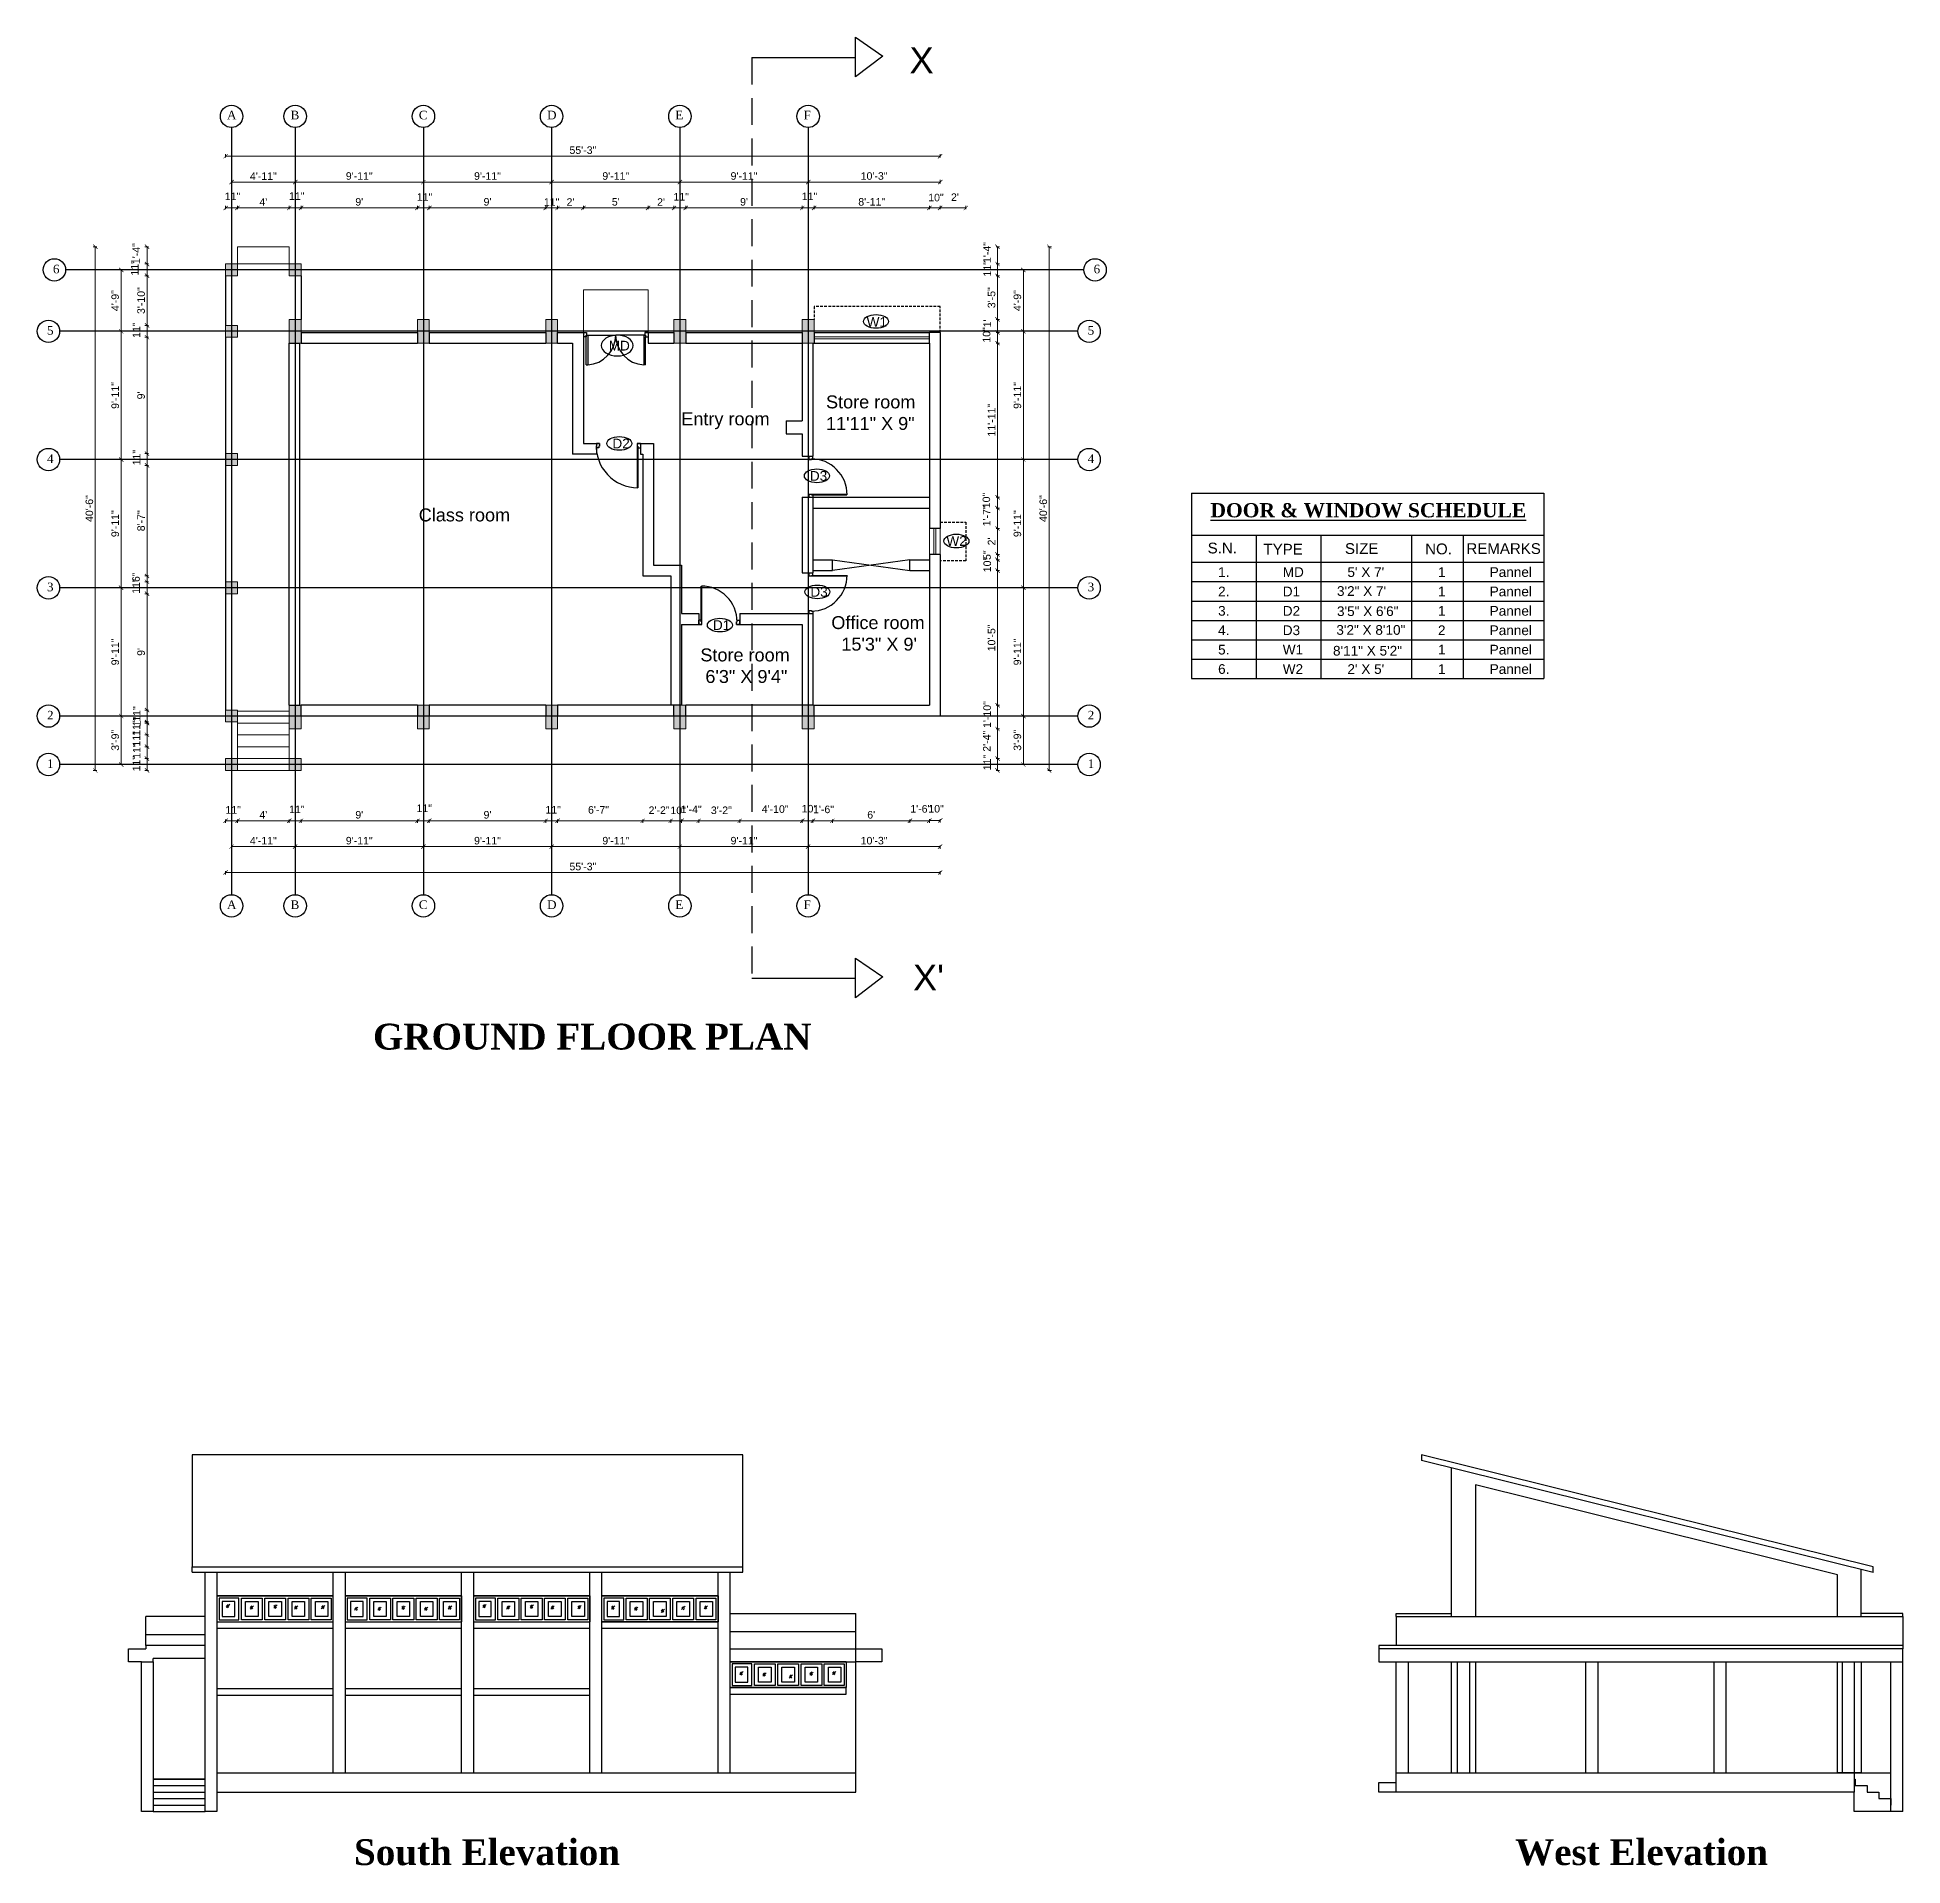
# Model space of a CAD drawing. Header units: inches. Extents: x -6800 to 96653, y -25814 to 17379.
# Drawn here: x 26045 to 27776, y -1971 to -275 of the extents above; entities that cross this region are included whole.
import ezdxf

# ---------------------------------------------------------------- set-up
doc = ezdxf.new("R2010")
doc.units = ezdxf.units.IN
doc.header["$MEASUREMENT"] = 0
doc.header["$PDMODE"] = 34
for name, pattern in [('ACAD_ISO02W100', [15, 12, -3]), ('CENTER2', [28.575, 19.05, -3.175, 3.175, -3.175]), ('DASHED2', [0.375, 0.25, -0.125])]:
    doc.linetypes.add(name, pattern=pattern)
for name, color, linetype, lineweight in [('dimension', 50, 'Continuous', 20), ('dimension @ 1', 50, 'Continuous', 20), ('Page Format', 7, 'Continuous', 25), ('Sec line', 7, 'ACAD_ISO02W100', 13), ('Stairs', 60, 'Continuous', 13), ('Wall', 90, 'Continuous', 30), ('Win ele', 211, 'Continuous', 15), ('windows', 4, 'Continuous', 13)]:
    doc.layers.add(name, color=color, linetype=linetype, lineweight=lineweight)
doc.layers.add('doors', color=52, linetype='Continuous')
doc.layers.add('grid', color=251, linetype='Continuous')
doc.styles.get("Standard").update_dxf_attribs({"font": 'arial.ttf'})
doc.dimstyles.get("Standard").update_dxf_attribs({"dimtxt": 7, "dimasz": 4, "dimexe": 2, "dimexo": 2, "dimgap": 2, "dimtad": 1, "dimdec": 0, "dimzin": 0, "dimdsep": 46, "dimlunit": 4, "dimtxsty": 'Standard', "dimblk": 'ARCHTICK', "dimcen": 0.25, "dimclrd": 256, "dimclre": 256, "dimclrt": 256, "dimadec": 0, "dimazin": 0, "dimtfac": 1, "dimtdec": 0, "dimtofl": 0, "dimtmove": 0, "dimatfit": 3, "dimfxl": 1, "dimfxlon": 1, "dimtolj": 1, "dimtzin": 0, "dimlwd": -1, "dimlwe": -1, "dimarcsym": 1})

msp = doc.modelspace()

# ---------------------------------------------------------------- texts
at = {"color": 5, "transparency": 33554687, "char_height": 24, "attachment_point": 1}
for s, insert in [('{\\C2;X}', (26854.6, -284.1)), ("{\\C2;X'}", (26857.8, -1135.3))]:
    msp.add_mtext_dynamic_manual_height_columns(s, width=106.609, gutter_width=1, heights=[0], dxfattribs=dict(at, insert=insert))
at = {"transparency": 33554687, "attachment_point": 1}
for s, width, insert, char_height in [('W1', 8, (26814.8, -534.4), 9), ('MD', 6, (26575.5, -556.4), 9), ('Entry room', 243.547, (26642.8, -622.8), 12), ('Store room\\P11\'11" X 9"', 243.547, (26777.1, -607.1), 12), ('D2', 8, (26578.9, -647.2), 9), ('D3', 8, (26762.1, -677.3), 9), ('{\\fTimes New Roman|b1|i0|c0|p18;\\LDOOR & WINDOW SCHEDULE}', 741.126, (27133.8, -707), 13.2), ('Class room', 243.547, (26399.2, -712), 12), ('W2', 8, (26888.8, -737.7), 9), ('S.N.', 45.033, (27131.2, -743.7), 10), ('SIZE', 45.033, (27258.6, -744.2), 10), ('REMARKS', 45.033, (27371.3, -744.2), 10), ('TYPE', 45.033, (27183, -744.8), 10), ('NO.', 45.033, (27333, -744.5), 10), ('1.', 60, (27140.9, -766.5), 9), ('MD', 60, (27200.9, -766.5), 9), ("5' X 7'", 60, (27260.9, -766.5), 9), ('1', 60, (27344.9, -766.5), 9), ('Pannel', 60, (27392.9, -766.5), 9), ('D3', 8, (26762.6, -784.9), 9), ('2.', 60, (27140.9, -784.5), 9), ('D1', 60, (27200.9, -784.5), 9), ('3\'2" X 7\'', 60, (27251.2, -784.1), 9), ('1', 60, (27344.9, -784.5), 9), ('Pannel', 60, (27392.9, -784.5), 9), ('Office room\\P  15\'3" X 9\'', 243.547, (26782, -811.9), 12), ('3.', 60, (27140.9, -802.5), 9), ('D2', 60, (27200.9, -802.5), 9), ('3\'5" X 6\'6"', 60, (27251.2, -802.8), 9), ('1', 60, (27344.9, -802.5), 9), ('Pannel', 60, (27392.9, -802.5), 9), ('D1', 8, (26672.2, -815.7), 9), ('4.', 60, (27140.9, -820.5), 9), ('D3', 60, (27200.9, -820.5), 9), ('3\'2" X 8\'10"', 68.25, (27250.6, -820.2), 9), ('2', 60, (27344.9, -820.5), 9), ('Pannel', 60, (27392.9, -820.5), 9), ('Store room\\P 6\'3" X 9\'4"', 243.547, (26660.5, -841.9), 12), ('5.', 60, (27140.9, -838.5), 9), ('W1', 60, (27200.9, -838.5), 9), ('8\'11" X 5\'2"', 69.327, (27247.5, -839.5), 9), ('1', 60, (27344.9, -838.5), 9), ('Pannel', 60, (27392.9, -838.5), 9), ('6.', 60, (27140.9, -856.5), 9), ('W2', 60, (27200.9, -856.5), 9), ("2' X 5'", 60, (27260.9, -856.5), 9), ('1', 60, (27344.9, -856.5), 9), ('Pannel', 60, (27392.9, -856.5), 9), ('{\\fTimes New Roman|b1|i0|c0|p18;GROUND FLOOR PLAN}', 405.729, (26356.7, -1190.1), 24)]:
    msp.add_mtext_dynamic_manual_height_columns(s, width=width, gutter_width=1, heights=[0], dxfattribs=dict(at, insert=insert, char_height=char_height))
at = {"layer": 'grid', "ltscale": 10, "transparency": 33554687, "char_height": 8, "attachment_point": 1}
for s, insert in [('{\\fTimes New Roman|b0|i0|c0|p18;A}', (26221.3, -342.9)), ('{\\fTimes New Roman|b0|i0|c0|p18;B}', (26280.3, -342.9)), ('{\\fTimes New Roman|b0|i0|c0|p18;C}', (26399.3, -342.9)), ('{\\fTimes New Roman|b0|i0|c0|p18;D}', (26518.3, -342.9)), ('{\\fTimes New Roman|b0|i0|c0|p18;E}', (26637.3, -342.9)), ('{\\fTimes New Roman|b0|i0|c0|p18;F}', (26756.3, -342.9)), ('{\\fTimes New Roman|b0|i0|c0|p18;6}', (26059.8, -485.8)), ('{\\fTimes New Roman|b0|i0|c0|p18;6}', (27025.4, -485.8)), ('{\\fTimes New Roman|b0|i0|c0|p18;5}', (26054.3, -542.8)), ('{\\fTimes New Roman|b0|i0|c0|p18;5}', (27019.9, -542.8)), ('{\\fTimes New Roman|b0|i0|c0|p18;4}', (26054.3, -661.8)), ('{\\fTimes New Roman|b0|i0|c0|p18;4}', (27019.9, -661.8)), ('{\\fTimes New Roman|b0|i0|c0|p18;3}', (26054.3, -780.8)), ('{\\fTimes New Roman|b0|i0|c0|p18;3}', (27019.9, -780.8)), ('{\\fTimes New Roman|b0|i0|c0|p18;2}', (26054.3, -899.8)), ('{\\fTimes New Roman|b0|i0|c0|p18;2}', (27019.9, -899.8)), ('{\\fTimes New Roman|b0|i0|c0|p18;1}', (26054.3, -944.8)), ('{\\fTimes New Roman|b0|i0|c0|p18;1}', (27019.9, -944.8)), ('{\\fTimes New Roman|b0|i0|c0|p18;A}', (26221.3, -1075.7)), ('{\\fTimes New Roman|b0|i0|c0|p18;B}', (26280.3, -1075.7)), ('{\\fTimes New Roman|b0|i0|c0|p18;C}', (26399.3, -1075.7)), ('{\\fTimes New Roman|b0|i0|c0|p18;D}', (26518.3, -1075.7)), ('{\\fTimes New Roman|b0|i0|c0|p18;E}', (26637.3, -1075.7)), ('{\\fTimes New Roman|b0|i0|c0|p18;F}', (26756.3, -1075.7))]:
    msp.add_mtext_dynamic_manual_height_columns(s, width=30.45, gutter_width=1, heights=[0], dxfattribs=dict(at, insert=insert))

# ---------------------------------------------------------------- blocks, each defined once
blk = doc.blocks.new('ff')
at = {"layer": 'Page Format'}
for p, q in [((26699.9, -1590.3), (26188.9, -1590.3)), ((26188.9, -1590.3), (26188.9, -1694.2)), ((26699.9, -1694.2), (26699.9, -1590.3)), ((26188.9, -1694.2), (26699.9, -1694.2)), ((26188.9, -1699.2), (26188.9, -1694.2)), ((26699.9, -1699.2), (26699.9, -1694.2)), ((26188.9, -1699.2), (26699.9, -1699.2)), ((26200.9, -1903.2), (26200.9, -1699.2)), ((26211.9, -1699.2), (26211.9, -1885.2)), ((26319.9, -1885.2), (26319.9, -1699.2)), ((26330.9, -1699.2), (26330.9, -1885.2)), ((26438.9, -1885.2), (26438.9, -1699.2)), ((26449.9, -1699.2), (26449.9, -1885.2)), ((26557.9, -1885.2), (26557.9, -1699.2)), ((26568.9, -1699.2), (26568.9, -1885.2)), ((26676.9, -1885.2), (26676.9, -1699.2)), ((26687.9, -1699.2), (26687.9, -1885.2)), ((26211.9, -1721.2), (26319.9, -1721.2)), ((26233.5, -1721.2), (26211.9, -1721.2)), ((26211.9, -1721.2), (26211.9, -1745.2)), ((26223.8, -1729), (26220.6, -1732)), ((26222.3, -1729.1), (26220.7, -1730.6)), ((26319.9, -1721.2), (26233.5, -1721.2)), ((26245.9, -1730.3), (26242.7, -1733.3)), ((26244.4, -1730.3), (26242.8, -1731.9)), ((26267.7, -1729.5), (26264.6, -1732.6)), ((26266.3, -1729.6), (26264.7, -1731.1)), ((26287, -1730.3), (26283.9, -1733.3)), ((26285.6, -1730.3), (26284, -1731.9)), ((26312, -1730), (26308.8, -1733)), ((26310.5, -1730.1), (26308.9, -1731.6)), ((26319.9, -1745.2), (26319.9, -1721.2)), ((26330.9, -1721.2), (26438.9, -1721.2)), ((26438.9, -1721.2), (26330.9, -1721.2)), ((26330.9, -1721.2), (26330.9, -1745.2)), ((26386.6, -1730.5), (26383.4, -1733.5)), ((26385.1, -1730.5), (26383.5, -1732)), ((26429.8, -1730.5), (26426.6, -1733.5)), ((26428.3, -1730.5), (26426.7, -1732)), ((26438.9, -1721.2), (26438.9, -1745.2)), ((26449.9, -1721.2), (26557.9, -1721.2)), ((26557.9, -1721.2), (26449.9, -1721.2)), ((26449.9, -1721.2), (26449.9, -1745.2)), ((26461.8, -1729), (26458.6, -1732)), ((26460.3, -1729.1), (26458.7, -1730.6)), ((26483.9, -1730.3), (26480.7, -1733.3)), ((26482.4, -1730.3), (26480.8, -1731.9)), ((26505.7, -1729.5), (26502.6, -1732.6)), ((26504.3, -1729.6), (26502.7, -1731.1)), ((26525, -1730.3), (26521.9, -1733.3)), ((26523.6, -1730.3), (26522, -1731.9)), ((26550, -1730), (26546.8, -1733)), ((26548.5, -1730.1), (26546.9, -1731.6)), ((26557.9, -1721.2), (26557.9, -1745.2)), ((26568.9, -1721.2), (26676.9, -1721.2)), ((26676.9, -1721.2), (26568.9, -1721.2)), ((26568.9, -1721.2), (26568.9, -1745.2)), ((26581.1, -1730.4), (26578, -1733.4)), ((26579.7, -1730.5), (26578.1, -1732)), ((26646.3, -1730.8), (26643.1, -1733.8)), ((26667.2, -1730.2), (26664.1, -1733.2)), ((26665.7, -1730.3), (26664.2, -1731.8)), ((26676.9, -1721.2), (26676.9, -1745.2)), ((26200.9, -1740.2), (26146, -1740.2)), ((26146, -1767.2), (26146, -1740.2)), ((26211.9, -1745.2), (26319.9, -1745.2)), ((26211.9, -1745.2), (26233.5, -1745.2)), ((26223.1, -1731), (26221.9, -1732.2)), ((26233.5, -1745.2), (26319.9, -1745.2)), ((26245.3, -1732.3), (26244, -1733.5)), ((26267.1, -1731.5), (26265.9, -1732.7)), ((26286.4, -1732.3), (26285.2, -1733.5)), ((26311.4, -1732), (26310.1, -1733.2)), ((26330.9, -1745.2), (26438.9, -1745.2)), ((26330.9, -1745.2), (26438.9, -1745.2)), ((26342.8, -1731.5), (26339.7, -1734.5)), ((26341.3, -1731.5), (26339.8, -1733)), ((26342.2, -1733.4), (26341, -1734.6)), ((26364.4, -1731.5), (26361.3, -1734.5)), ((26362.9, -1731.5), (26361.4, -1733)), ((26363.8, -1733.4), (26362.6, -1734.6)), ((26386, -1732.5), (26384.7, -1733.6)), ((26407.6, -1731.5), (26404.5, -1734.5)), ((26406.1, -1731.5), (26404.6, -1733)), ((26407, -1733.4), (26405.8, -1734.6)), ((26429.2, -1732.5), (26427.9, -1733.6)), ((26449.9, -1745.2), (26557.9, -1745.2)), ((26449.9, -1745.2), (26557.9, -1745.2)), ((26461.1, -1731), (26459.9, -1732.2)), ((26483.3, -1732.3), (26482, -1733.5)), ((26505.1, -1731.5), (26503.9, -1732.7)), ((26524.4, -1732.3), (26523.2, -1733.5)), ((26549.4, -1732), (26548.1, -1733.2)), ((26676.9, -1745.2), (26568.9, -1745.2)), ((26568.9, -1745.2), (26676.9, -1745.2)), ((26580.5, -1732.4), (26579.3, -1733.6)), ((26602.6, -1731.5), (26599.4, -1734.5)), ((26601.1, -1731.6), (26599.5, -1733.1)), ((26602, -1733.5), (26600.7, -1734.7)), ((26627.1, -1733.4), (26624, -1736.4)), ((26625.7, -1733.5), (26624.1, -1735)), ((26626.5, -1735.4), (26625.3, -1736.6)), ((26644.8, -1730.9), (26643.2, -1732.4)), ((26645.7, -1732.8), (26644.4, -1734)), ((26666.6, -1732.2), (26665.4, -1733.4)), ((26687.9, -1737.3), (26804.9, -1737.3)), ((26804.9, -1903.2), (26804.9, -1737.3)), ((26200.9, -1757.2), (26146, -1757.2)), ((26211.9, -1751.2), (26319.9, -1751.2)), ((26330.9, -1751.2), (26438.9, -1751.2)), ((26449.9, -1751.2), (26557.9, -1751.2)), ((26568.9, -1751.2), (26676.9, -1751.2)), ((26687.9, -1754.3), (26804.9, -1754.3)), ((26129.9, -1770.2), (26146, -1770.2)), ((26129.9, -1782.2), (26129.9, -1770.2)), ((26141.9, -1782.2), (26129.9, -1782.2)), ((26141.9, -1921.2), (26141.9, -1782.2)), ((26141.9, -1782.2), (26152.9, -1782.2)), ((26200.9, -1767.2), (26146, -1767.2)), ((26146, -1767.2), (26146, -1770.2)), ((26200.9, -1779.2), (26152.9, -1779.2)), ((26152.9, -1782.2), (26152.9, -1779.2)), ((26152.9, -1782.2), (26152.9, -1903.2)), ((26687.9, -1770.2), (26804.9, -1770.2)), ((26687.9, -1782.2), (26804.9, -1782.2)), ((26687.9, -1782.2), (26795.9, -1782.2)), ((26795.9, -1782.2), (26687.9, -1782.2)), ((26687.9, -1782.2), (26687.9, -1806.2)), ((26795.9, -1782.2), (26795.9, -1806.2)), ((26804.9, -1770.2), (26828.9, -1770.2)), ((26828.9, -1782.2), (26804.9, -1782.2)), ((26828.9, -1770.2), (26828.9, -1782.2)), ((26700.1, -1791.4), (26697, -1794.4)), ((26698.7, -1791.5), (26697.1, -1793)), ((26699.5, -1793.4), (26698.3, -1794.6)), ((26721.6, -1792.5), (26718.4, -1795.5)), ((26720.1, -1792.6), (26718.5, -1794.1)), ((26721, -1794.5), (26719.7, -1795.7)), ((26746.1, -1794.4), (26743, -1797.4)), ((26744.7, -1794.5), (26743.1, -1796)), ((26745.5, -1796.4), (26744.3, -1797.6)), ((26765.3, -1791.8), (26762.1, -1794.8)), ((26763.8, -1791.9), (26762.2, -1793.4)), ((26764.7, -1793.8), (26763.4, -1795)), ((26786.2, -1791.2), (26783.1, -1794.2)), ((26784.7, -1791.3), (26783.2, -1792.8)), ((26785.6, -1793.2), (26784.4, -1794.4)), ((26211.9, -1807.2), (26319.9, -1807.2)), ((26211.9, -1813.2), (26319.9, -1813.2)), ((26330.9, -1807.2), (26438.9, -1807.2)), ((26330.9, -1813.2), (26438.9, -1813.2)), ((26449.9, -1807.2), (26557.9, -1807.2)), ((26449.9, -1813.2), (26557.9, -1813.2)), ((26795.9, -1806.2), (26687.9, -1806.2)), ((26687.9, -1806.2), (26795.9, -1806.2)), ((26687.9, -1812.2), (26795.9, -1812.2)), ((26795.9, -1812.2), (26795.9, -1806.2)), ((26211.9, -1885.2), (26687.9, -1885.2)), ((26211.9, -1885.2), (26211.9, -1921.2)), ((26687.9, -1885.2), (26804.9, -1885.2)), ((26152.9, -1891.2), (26152.9, -1921.2)), ((26200.9, -1891.2), (26152.9, -1891.2)), ((26152.9, -1891.2), (26200.9, -1891.2)), ((26152.9, -1897.2), (26200.9, -1897.2)), ((26152.9, -1903.2), (26200.9, -1903.2)), ((26200.9, -1921.2), (26200.9, -1891.2)), ((26200.9, -1903.2), (26200.9, -1903.2)), ((26211.9, -1903.2), (26676.9, -1903.2)), ((26319.9, -1903.2), (26319.9, -1903.2)), ((26438.9, -1903.2), (26438.9, -1903.2)), ((26557.9, -1903.2), (26557.9, -1903.2)), ((26676.9, -1903.2), (26804.9, -1903.2)), ((26676.9, -1903.2), (26676.9, -1903.2)), ((26152.9, -1921.2), (26141.9, -1921.2)), ((26152.9, -1909.2), (26200.9, -1909.2)), ((26152.9, -1915.2), (26200.9, -1915.2)), ((26152.9, -1921.2), (26200.9, -1921.2)), ((26211.9, -1921.2), (26200.9, -1921.2))]:
    blk.add_line(p, q, dxfattribs=at)
for points in [[(26213.9, -1743.2), (26232.4, -1743.2), (26232.4, -1723.2), (26213.9, -1723.2)], [(26216.9, -1740.2), (26228.5, -1740.2), (26228.5, -1726.2), (26216.9, -1726.2)], [(26254, -1743.2), (26234.7, -1743.2), (26234.7, -1723.2), (26254, -1723.2)], [(26250.1, -1740.2), (26238.5, -1740.2), (26238.5, -1726.2), (26250.1, -1726.2)], [(26275.6, -1743.2), (26256.3, -1743.2), (26256.3, -1723.2), (26275.6, -1723.2)], [(26271.7, -1740.2), (26260.1, -1740.2), (26260.1, -1726.2), (26271.7, -1726.2)], [(26297.2, -1743.2), (26277.9, -1743.2), (26277.9, -1723.2), (26297.2, -1723.2)], [(26293.3, -1740.2), (26281.7, -1740.2), (26281.7, -1726.2), (26293.3, -1726.2)], [(26318, -1743.2), (26299.5, -1743.2), (26299.5, -1723.2), (26318, -1723.2)], [(26314.9, -1740.2), (26303.3, -1740.2), (26303.3, -1726.2), (26314.9, -1726.2)], [(26332.9, -1743.2), (26351.4, -1743.2), (26351.4, -1723.2), (26332.9, -1723.2)], [(26335.9, -1740.2), (26347.5, -1740.2), (26347.5, -1726.2), (26335.9, -1726.2)], [(26373, -1743.2), (26353.7, -1743.2), (26353.7, -1723.2), (26373, -1723.2)], [(26369.1, -1740.2), (26357.5, -1740.2), (26357.5, -1726.2), (26369.1, -1726.2)], [(26394.6, -1743.2), (26375.3, -1743.2), (26375.3, -1723.2), (26394.6, -1723.2)], [(26390.7, -1740.2), (26379.1, -1740.2), (26379.1, -1726.2), (26390.7, -1726.2)], [(26416.2, -1743.2), (26396.9, -1743.2), (26396.9, -1723.2), (26416.2, -1723.2)], [(26412.3, -1740.2), (26400.7, -1740.2), (26400.7, -1726.2), (26412.3, -1726.2)], [(26437, -1743.2), (26418.5, -1743.2), (26418.5, -1723.2), (26437, -1723.2)], [(26433.9, -1740.2), (26422.3, -1740.2), (26422.3, -1726.2), (26433.9, -1726.2)], [(26451.9, -1743.2), (26470.4, -1743.2), (26470.4, -1723.2), (26451.9, -1723.2)], [(26454.9, -1740.2), (26466.5, -1740.2), (26466.5, -1726.2), (26454.9, -1726.2)], [(26492, -1743.2), (26472.7, -1743.2), (26472.7, -1723.2), (26492, -1723.2)], [(26488.1, -1740.2), (26476.5, -1740.2), (26476.5, -1726.2), (26488.1, -1726.2)], [(26513.6, -1743.2), (26494.3, -1743.2), (26494.3, -1723.2), (26513.6, -1723.2)], [(26509.7, -1740.2), (26498.1, -1740.2), (26498.1, -1726.2), (26509.7, -1726.2)], [(26535.2, -1743.2), (26515.9, -1743.2), (26515.9, -1723.2), (26535.2, -1723.2)], [(26531.3, -1740.2), (26519.7, -1740.2), (26519.7, -1726.2), (26531.3, -1726.2)], [(26556, -1743.2), (26537.5, -1743.2), (26537.5, -1723.2), (26556, -1723.2)], [(26552.9, -1740.2), (26541.3, -1740.2), (26541.3, -1726.2), (26552.9, -1726.2)], [(26570.9, -1743.2), (26589.4, -1743.2), (26589.4, -1723.2), (26570.9, -1723.2)], [(26573.9, -1740.2), (26585.5, -1740.2), (26585.5, -1726.2), (26573.9, -1726.2)], [(26611, -1743.2), (26591.7, -1743.2), (26591.7, -1723.2), (26611, -1723.2)], [(26607.1, -1740.2), (26595.5, -1740.2), (26595.5, -1726.2), (26607.1, -1726.2)], [(26632.6, -1743.2), (26613.3, -1743.2), (26613.3, -1723.2), (26632.6, -1723.2)], [(26628.7, -1740.2), (26617.1, -1740.2), (26617.1, -1726.2), (26628.7, -1726.2)], [(26654.2, -1743.2), (26634.9, -1743.2), (26634.9, -1723.2), (26654.2, -1723.2)], [(26650.3, -1740.2), (26638.7, -1740.2), (26638.7, -1726.2), (26650.3, -1726.2)], [(26675, -1743.2), (26656.5, -1743.2), (26656.5, -1723.2), (26675, -1723.2)], [(26671.9, -1740.2), (26660.3, -1740.2), (26660.3, -1726.2), (26671.9, -1726.2)], [(26689.9, -1804.2), (26708.4, -1804.2), (26708.4, -1784.2), (26689.9, -1784.2)], [(26692.9, -1801.2), (26704.5, -1801.2), (26704.5, -1787.2), (26692.9, -1787.2)], [(26730, -1804.2), (26710.7, -1804.2), (26710.7, -1784.2), (26730, -1784.2)], [(26726.1, -1801.2), (26714.5, -1801.2), (26714.5, -1787.2), (26726.1, -1787.2)], [(26751.6, -1804.2), (26732.3, -1804.2), (26732.3, -1784.2), (26751.6, -1784.2)], [(26747.7, -1801.2), (26736.1, -1801.2), (26736.1, -1787.2), (26747.7, -1787.2)], [(26773.2, -1804.2), (26753.9, -1804.2), (26753.9, -1784.2), (26773.2, -1784.2)], [(26769.3, -1801.2), (26757.7, -1801.2), (26757.7, -1787.2), (26769.3, -1787.2)], [(26794, -1804.2), (26775.5, -1804.2), (26775.5, -1784.2), (26794, -1784.2)], [(26790.9, -1801.2), (26779.3, -1801.2), (26779.3, -1787.2), (26790.9, -1787.2)]]:
    blk.add_lwpolyline(points, close=True, dxfattribs=at)
at = {"layer": 'Page Format', "insert": (26339.2, -1946.9), "char_height": 24, "attachment_point": 1}
blk.add_mtext_dynamic_manual_height_columns('{\\fTimes New Roman|b1|i0|c0|p18;South Elevation}', width=405.729, gutter_width=1, heights=[0], dxfattribs=at)
blk = doc.blocks.new('gh')
at = {"layer": 'Page Format'}
for p, q in [((27748.6, -1694.2), (27329.7, -1590.3)), ((27329.7, -1590.3), (27329.7, -1595.5)), ((27748.6, -1699.4), (27329.7, -1595.5)), ((27357.6, -1740.2), (27357.6, -1602.4)), ((27715.6, -1701.6), (27379.6, -1618.2)), ((27379.6, -1618.2), (27379.6, -1740.2)), ((27748.6, -1699.4), (27748.6, -1694.2)), ((27715.6, -1740.2), (27715.6, -1701.6)), ((27737.6, -1740.2), (27737.6, -1696.7)), ((27306.1, -1740.2), (27306.1, -1737.3)), ((27306.1, -1737.3), (27357.6, -1737.3)), ((27306.1, -1740.2), (27776.1, -1740.2)), ((27306.1, -1740.2), (27306.1, -1767.2)), ((27776.1, -1737.3), (27737.6, -1737.3)), ((27776.1, -1740.2), (27776.1, -1737.3)), ((27776.1, -1740.2), (27776.1, -1770.2)), ((27776.1, -1767.2), (27290.1, -1767.2)), ((27290.1, -1767.2), (27290.1, -1770.2)), ((27776.1, -1770.2), (27290.1, -1770.2)), ((27290.1, -1770.2), (27290.1, -1782.2)), ((27290.1, -1782.2), (27306.1, -1782.2)), ((27306.1, -1782.2), (27731.1, -1782.2)), ((27306.1, -1903.2), (27306.1, -1782.2)), ((27306.1, -1782.2), (27317.1, -1782.2)), ((27317.1, -1782.2), (27317.1, -1885.2)), ((27357.6, -1885.2), (27357.6, -1782.2)), ((27363.1, -1885.2), (27363.1, -1782.2)), ((27363.1, -1782.2), (27374.1, -1782.2)), ((27374.1, -1782.2), (27374.1, -1885.2)), ((27379.6, -1782.2), (27379.6, -1885.2)), ((27482.1, -1885.2), (27482.1, -1782.2)), ((27482.1, -1782.2), (27493.1, -1782.2)), ((27493.1, -1782.2), (27493.1, -1885.2)), ((27601.1, -1885.2), (27601.1, -1782.2)), ((27601.1, -1782.2), (27612.1, -1782.2)), ((27612.1, -1782.2), (27612.1, -1885.2)), ((27715.6, -1885.2), (27715.6, -1782.2)), ((27715.6, -1782.2), (27737.6, -1782.2)), ((27720.1, -1885.2), (27720.1, -1782.2)), ((27720.1, -1782.2), (27731.1, -1782.2)), ((27732.1, -1770.2), (27731.1, -1770.2)), ((27731.1, -1782.2), (27731.1, -1885.2)), ((27731.1, -1782.2), (27776.1, -1782.2)), ((27737.6, -1782.2), (27737.6, -1885.2)), ((27765.1, -1921.2), (27765.1, -1782.2)), ((27765.1, -1782.2), (27776.1, -1782.2)), ((27776.1, -1782.2), (27776.1, -1770.2)), ((27776.1, -1921.2), (27776.1, -1782.2)), ((27306.1, -1894.2), (27306.1, -1885.2)), ((27306.1, -1885.2), (27731.1, -1885.2)), ((27737.6, -1885.2), (27715.6, -1885.2)), ((27731.1, -1885.2), (27731.1, -1903.2)), ((27731.1, -1885.2), (27731.1, -1885.2)), ((27731.1, -1885.2), (27765.1, -1885.2)), ((27290.1, -1903.2), (27290.1, -1894.2)), ((27290.1, -1894.2), (27306.1, -1894.2)), ((27720.1, -1903.2), (27290.1, -1903.2)), ((27731.1, -1903.2), (27720.1, -1903.2)), ((27731.1, -1891.2), (27732.1, -1891.2)), ((27731.1, -1921.2), (27731.1, -1903.2)), ((27732.1, -1891.2), (27732.1, -1897.2)), ((27732.1, -1897.2), (27743.1, -1897.2)), ((27743.1, -1897.2), (27743.1, -1903.2)), ((27743.1, -1903.2), (27754.1, -1903.2)), ((27754.1, -1903.2), (27754.1, -1909.2)), ((27776.1, -1921.2), (27731.1, -1921.2)), ((27754.1, -1909.2), (27765.1, -1909.2)), ((27765.1, -1909.2), (27765.1, -1915.2))]:
    blk.add_line(p, q, dxfattribs=at)
at = {"layer": 'Page Format', "insert": (27416.5, -1946.9), "char_height": 24, "attachment_point": 1}
blk.add_mtext_dynamic_manual_height_columns('{\\fTimes New Roman|b1|i0|c0|p18;West Elevation}', width=405.729, gutter_width=1, heights=[0], dxfattribs=at)
blk = doc.blocks.new('_ArchTick')
at = {"color": 0, "linetype": 'ByBlock', "const_width": 0.15}
blk.add_lwpolyline([(-0.5, -0.5), (0.5, 0.5)], dxfattribs=at)
blk = doc.blocks.new('*D631')
at = {"layer": 'Defpoints', "color": 0, "transparency": 16777216}
for p in [(26284.5, -409.1), (26225.5, -496.1), (26284.5, -496.1)]:
    blk.add_point(p, dxfattribs=at)
at = {"layer": 'dimension', "transparency": 16777216}
for p, q in [((26225.5, -410.3), (26225.5, -407.1)), ((26225.5, -409.1), (26284.5, -409.1)), ((26284.5, -410.3), (26284.5, -407.1))]:
    blk.add_line(p, q, dxfattribs=at)
at = {"layer": 'dimension', "transparency": 16777216, "xscale": 4, "yscale": 4, "zscale": 4, "rotation": 180}
blk.add_blockref('_ArchTick', (26225.5, -409.1), dxfattribs=at)
at = {"layer": 'dimension', "transparency": 16777216, "xscale": 4, "yscale": 4, "zscale": 4}
blk.add_blockref('_ArchTick', (26284.5, -409.1), dxfattribs=at)
at = {"layer": 'dimension', "transparency": 16777216, "insert": (26255, -403.6), "char_height": 7, "attachment_point": 5}
blk.add_mtext('\\A1;4\'-11"', dxfattribs=at)
blk = doc.blocks.new('*D630')
at = {"layer": 'Defpoints', "color": 0, "transparency": 16777216}
for p in [(26403.5, -409.1), (26403.5, -409.1), (26284.5, -536.6)]:
    blk.add_point(p, dxfattribs=at)
at = {"layer": 'dimension', "transparency": 16777216}
for p, q in [((26284.5, -410.3), (26284.5, -407.1)), ((26284.5, -409.1), (26403.5, -409.1)), ((26403.5, -409.1), (26403.5, -407.1))]:
    blk.add_line(p, q, dxfattribs=at)
at = {"layer": 'dimension', "transparency": 16777216, "xscale": 4, "yscale": 4, "zscale": 4, "rotation": 180}
blk.add_blockref('_ArchTick', (26284.5, -409.1), dxfattribs=at)
at = {"layer": 'dimension', "transparency": 16777216, "xscale": 4, "yscale": 4, "zscale": 4}
blk.add_blockref('_ArchTick', (26403.5, -409.1), dxfattribs=at)
at = {"layer": 'dimension', "transparency": 16777216, "insert": (26344, -403.5), "char_height": 7, "attachment_point": 5}
blk.add_mtext('\\A1;9\'-11"', dxfattribs=at)
blk = doc.blocks.new('*D629')
at = {"layer": 'Defpoints', "color": 0, "transparency": 16777216}
for p in [(26403.5, -409.1), (26522.5, -409.1), (26522.5, -409.1)]:
    blk.add_point(p, dxfattribs=at)
at = {"layer": 'dimension', "transparency": 16777216}
for p, q in [((26403.5, -409.1), (26403.5, -407.1)), ((26403.5, -409.1), (26522.5, -409.1)), ((26522.5, -409.1), (26522.5, -407.1))]:
    blk.add_line(p, q, dxfattribs=at)
at = {"layer": 'dimension', "transparency": 16777216, "xscale": 4, "yscale": 4, "zscale": 4, "rotation": 180}
blk.add_blockref('_ArchTick', (26403.5, -409.1), dxfattribs=at)
at = {"layer": 'dimension', "transparency": 16777216, "xscale": 4, "yscale": 4, "zscale": 4}
blk.add_blockref('_ArchTick', (26522.5, -409.1), dxfattribs=at)
at = {"layer": 'dimension', "transparency": 16777216, "insert": (26463, -403.5), "char_height": 7, "attachment_point": 5}
blk.add_mtext('\\A1;9\'-11"', dxfattribs=at)
blk = doc.blocks.new('*D628')
at = {"layer": 'Defpoints', "color": 0, "transparency": 16777216}
for p in [(26522.5, -409.1), (26641.5, -409.1), (26641.5, -409.1)]:
    blk.add_point(p, dxfattribs=at)
at = {"layer": 'dimension', "transparency": 16777216}
for p, q in [((26522.5, -409.1), (26522.5, -407.1)), ((26522.5, -409.1), (26641.5, -409.1)), ((26641.5, -409.1), (26641.5, -407.1))]:
    blk.add_line(p, q, dxfattribs=at)
at = {"layer": 'dimension', "transparency": 16777216, "xscale": 4, "yscale": 4, "zscale": 4, "rotation": 180}
blk.add_blockref('_ArchTick', (26522.5, -409.1), dxfattribs=at)
at = {"layer": 'dimension', "transparency": 16777216, "xscale": 4, "yscale": 4, "zscale": 4}
blk.add_blockref('_ArchTick', (26641.5, -409.1), dxfattribs=at)
at = {"layer": 'dimension', "transparency": 16777216, "insert": (26582, -403.5), "char_height": 7, "attachment_point": 5}
blk.add_mtext('\\A1;9\'-11"', dxfattribs=at)
blk = doc.blocks.new('*D627')
at = {"layer": 'Defpoints', "color": 0, "transparency": 16777216}
for p in [(26641.5, -409.1), (26760.5, -409.1), (26760.5, -409.1)]:
    blk.add_point(p, dxfattribs=at)
at = {"layer": 'dimension', "transparency": 16777216}
for p, q in [((26641.5, -409.1), (26641.5, -407.1)), ((26641.5, -409.1), (26760.5, -409.1)), ((26760.5, -409.1), (26760.5, -407.1))]:
    blk.add_line(p, q, dxfattribs=at)
at = {"layer": 'dimension', "transparency": 16777216, "xscale": 4, "yscale": 4, "zscale": 4, "rotation": 180}
blk.add_blockref('_ArchTick', (26641.5, -409.1), dxfattribs=at)
at = {"layer": 'dimension', "transparency": 16777216, "xscale": 4, "yscale": 4, "zscale": 4}
blk.add_blockref('_ArchTick', (26760.5, -409.1), dxfattribs=at)
at = {"layer": 'dimension', "transparency": 16777216, "insert": (26701, -403.5), "char_height": 7, "attachment_point": 5}
blk.add_mtext('\\A1;9\'-11"', dxfattribs=at)
blk = doc.blocks.new('*D626')
at = {"layer": 'Defpoints', "color": 0, "transparency": 16777216}
for p in [(26760.5, -409.1), (26883, -409.1), (26883, -574.2)]:
    blk.add_point(p, dxfattribs=at)
at = {"layer": 'dimension', "transparency": 16777216}
for p, q in [((26760.5, -409.1), (26760.5, -407.1)), ((26760.5, -409.1), (26883, -409.1)), ((26883, -410.3), (26883, -407.1))]:
    blk.add_line(p, q, dxfattribs=at)
at = {"layer": 'dimension', "transparency": 16777216, "xscale": 4, "yscale": 4, "zscale": 4, "rotation": 180}
blk.add_blockref('_ArchTick', (26760.5, -409.1), dxfattribs=at)
at = {"layer": 'dimension', "transparency": 16777216, "xscale": 4, "yscale": 4, "zscale": 4}
blk.add_blockref('_ArchTick', (26883, -409.1), dxfattribs=at)
at = {"layer": 'dimension', "transparency": 16777216, "insert": (26821.7, -403.5), "char_height": 7, "attachment_point": 5}
blk.add_mtext('\\A1;10\'-3"', dxfattribs=at)
blk = doc.blocks.new('*D625')
at = {"layer": 'Defpoints', "color": 0, "transparency": 16777216}
for p in [(26220, -385.1), (26220, -573.2), (26883, -573.2)]:
    blk.add_point(p, dxfattribs=at)
at = {"layer": 'dimension', "transparency": 16777216}
for p, q in [((26220, -386.3), (26220, -383.1)), ((26883, -385.1), (26220, -385.1)), ((26883, -386.3), (26883, -383.1))]:
    blk.add_line(p, q, dxfattribs=at)
at = {"layer": 'dimension', "transparency": 16777216, "xscale": 4, "yscale": 4, "zscale": 4, "rotation": 180}
blk.add_blockref('_ArchTick', (26220, -385.1), dxfattribs=at)
at = {"layer": 'dimension', "transparency": 16777216, "xscale": 4, "yscale": 4, "zscale": 4}
blk.add_blockref('_ArchTick', (26883, -385.1), dxfattribs=at)
at = {"layer": 'dimension', "transparency": 16777216, "insert": (26551.5, -379.5), "char_height": 7, "attachment_point": 5}
blk.add_mtext('\\A1;55\'-3"', dxfattribs=at)
blk = doc.blocks.new('*D624')
at = {"layer": 'Defpoints', "color": 0, "transparency": 16777216}
for p in [(26231, -433.1), (26231, -496.1), (26220, -510.7)]:
    blk.add_point(p, dxfattribs=at)
at = {"layer": 'dimension', "transparency": 16777216}
for p, q in [((26220, -434.3), (26220, -431.1)), ((26231, -434.3), (26231, -431.1)), ((26220, -433.1), (26231, -433.1))]:
    blk.add_line(p, q, dxfattribs=at)
at = {"layer": 'dimension', "transparency": 16777216, "xscale": 4, "yscale": 4, "zscale": 4, "rotation": 180}
blk.add_blockref('_ArchTick', (26220, -433.1), dxfattribs=at)
at = {"layer": 'dimension', "transparency": 16777216, "xscale": 4, "yscale": 4, "zscale": 4}
blk.add_blockref('_ArchTick', (26231, -433.1), dxfattribs=at)
at = {"layer": 'dimension', "transparency": 16777216, "insert": (26226.4, -422.3), "char_height": 7, "attachment_point": 5}
blk.add_mtext('\\A1;11"', dxfattribs=at)
blk = doc.blocks.new('*D623')
at = {"layer": 'Defpoints', "color": 0, "transparency": 16777216}
for p in [(26279, -433.1), (26231, -496.1), (26279, -494.7)]:
    blk.add_point(p, dxfattribs=at)
at = {"layer": 'dimension', "transparency": 16777216}
for p, q in [((26231, -434.3), (26231, -431.1)), ((26279, -434.3), (26279, -431.1)), ((26231, -433.1), (26279, -433.1))]:
    blk.add_line(p, q, dxfattribs=at)
at = {"layer": 'dimension', "transparency": 16777216, "xscale": 4, "yscale": 4, "zscale": 4, "rotation": 180}
blk.add_blockref('_ArchTick', (26231, -433.1), dxfattribs=at)
at = {"layer": 'dimension', "transparency": 16777216, "xscale": 4, "yscale": 4, "zscale": 4}
blk.add_blockref('_ArchTick', (26279, -433.1), dxfattribs=at)
at = {"layer": 'dimension', "transparency": 16777216, "insert": (26255, -427.6), "char_height": 7, "attachment_point": 5}
blk.add_mtext("\\A1;4'", dxfattribs=at)
blk = doc.blocks.new('*D622')
at = {"layer": 'Defpoints', "color": 0, "transparency": 16777216}
for p in [(26290, -433.1), (26279, -494.7), (26290, -510.7)]:
    blk.add_point(p, dxfattribs=at)
at = {"layer": 'dimension', "transparency": 16777216}
for p, q in [((26279, -434.3), (26279, -431.1)), ((26290, -434.3), (26290, -431.1)), ((26279, -433.1), (26290, -433.1))]:
    blk.add_line(p, q, dxfattribs=at)
at = {"layer": 'dimension', "transparency": 16777216, "xscale": 4, "yscale": 4, "zscale": 4, "rotation": 180}
blk.add_blockref('_ArchTick', (26279, -433.1), dxfattribs=at)
at = {"layer": 'dimension', "transparency": 16777216, "xscale": 4, "yscale": 4, "zscale": 4}
blk.add_blockref('_ArchTick', (26290, -433.1), dxfattribs=at)
at = {"layer": 'dimension', "transparency": 16777216, "insert": (26286, -422.1), "char_height": 7, "attachment_point": 5}
blk.add_mtext('\\A1;11"', dxfattribs=at)
blk = doc.blocks.new('*D621')
at = {"layer": 'Defpoints', "color": 0, "transparency": 16777216}
for p in [(26398, -433.1), (26290, -558.6), (26398, -558.6)]:
    blk.add_point(p, dxfattribs=at)
at = {"layer": 'dimension', "transparency": 16777216}
for p, q in [((26290, -434.3), (26290, -431.1)), ((26398, -434.3), (26398, -431.1)), ((26290, -433.1), (26398, -433.1))]:
    blk.add_line(p, q, dxfattribs=at)
at = {"layer": 'dimension', "transparency": 16777216, "xscale": 4, "yscale": 4, "zscale": 4, "rotation": 180}
blk.add_blockref('_ArchTick', (26290, -433.1), dxfattribs=at)
at = {"layer": 'dimension', "transparency": 16777216, "xscale": 4, "yscale": 4, "zscale": 4}
blk.add_blockref('_ArchTick', (26398, -433.1), dxfattribs=at)
at = {"layer": 'dimension', "transparency": 16777216, "insert": (26344, -427.5), "char_height": 7, "attachment_point": 5}
blk.add_mtext("\\A1;9'", dxfattribs=at)
blk = doc.blocks.new('*D620')
at = {"layer": 'Defpoints', "color": 0, "transparency": 16777216}
for p in [(26409, -433.1), (26398, -558.6), (26409, -558.6)]:
    blk.add_point(p, dxfattribs=at)
at = {"layer": 'dimension', "transparency": 16777216}
for p, q in [((26398, -434.3), (26398, -431.1)), ((26409, -434.3), (26409, -431.1)), ((26398, -433.1), (26409, -433.1))]:
    blk.add_line(p, q, dxfattribs=at)
at = {"layer": 'dimension', "transparency": 16777216, "xscale": 4, "yscale": 4, "zscale": 4, "rotation": 180}
blk.add_blockref('_ArchTick', (26398, -433.1), dxfattribs=at)
at = {"layer": 'dimension', "transparency": 16777216, "xscale": 4, "yscale": 4, "zscale": 4}
blk.add_blockref('_ArchTick', (26409, -433.1), dxfattribs=at)
at = {"layer": 'dimension', "transparency": 16777216, "insert": (26404.6, -422.9), "char_height": 7, "attachment_point": 5}
blk.add_mtext('\\A1;11"', dxfattribs=at)
blk = doc.blocks.new('*D619')
at = {"layer": 'Defpoints', "color": 0, "transparency": 16777216}
for p in [(26517, -433.1), (26409, -558.6), (26517, -558.6)]:
    blk.add_point(p, dxfattribs=at)
at = {"layer": 'dimension', "transparency": 16777216}
for p, q in [((26409, -434.3), (26409, -431.1)), ((26517, -434.3), (26517, -431.1)), ((26409, -433.1), (26517, -433.1))]:
    blk.add_line(p, q, dxfattribs=at)
at = {"layer": 'dimension', "transparency": 16777216, "xscale": 4, "yscale": 4, "zscale": 4, "rotation": 180}
blk.add_blockref('_ArchTick', (26409, -433.1), dxfattribs=at)
at = {"layer": 'dimension', "transparency": 16777216, "xscale": 4, "yscale": 4, "zscale": 4}
blk.add_blockref('_ArchTick', (26517, -433.1), dxfattribs=at)
at = {"layer": 'dimension', "transparency": 16777216, "insert": (26463, -427.5), "char_height": 7, "attachment_point": 5}
blk.add_mtext("\\A1;9'", dxfattribs=at)
blk = doc.blocks.new('*D618')
at = {"layer": 'Defpoints', "color": 0, "transparency": 16777216}
for p in [(26528, -433.1), (26517, -558.6), (26528, -558.6)]:
    blk.add_point(p, dxfattribs=at)
at = {"layer": 'dimension', "transparency": 16777216}
for p, q in [((26517, -434.3), (26517, -431.1)), ((26528, -434.3), (26528, -431.1)), ((26517, -433.1), (26528, -433.1))]:
    blk.add_line(p, q, dxfattribs=at)
at = {"layer": 'dimension', "transparency": 16777216, "xscale": 4, "yscale": 4, "zscale": 4, "rotation": 180}
blk.add_blockref('_ArchTick', (26517, -433.1), dxfattribs=at)
at = {"layer": 'dimension', "transparency": 16777216, "xscale": 4, "yscale": 4, "zscale": 4}
blk.add_blockref('_ArchTick', (26528, -433.1), dxfattribs=at)
at = {"layer": 'dimension', "transparency": 16777216, "insert": (26522.5, -427.6), "char_height": 7, "attachment_point": 5}
blk.add_mtext('\\A1;11"', dxfattribs=at)
blk = doc.blocks.new('*D617')
at = {"layer": 'Defpoints', "color": 0, "transparency": 16777216}
for p in [(26552, -433.1), (26552, -548.6), (26528, -558.6)]:
    blk.add_point(p, dxfattribs=at)
at = {"layer": 'dimension', "transparency": 16777216}
for p, q in [((26528, -434.3), (26528, -431.1)), ((26552, -434.3), (26552, -431.1)), ((26528, -433.1), (26552, -433.1))]:
    blk.add_line(p, q, dxfattribs=at)
at = {"layer": 'dimension', "transparency": 16777216, "xscale": 4, "yscale": 4, "zscale": 4, "rotation": 180}
blk.add_blockref('_ArchTick', (26528, -433.1), dxfattribs=at)
at = {"layer": 'dimension', "transparency": 16777216, "xscale": 4, "yscale": 4, "zscale": 4}
blk.add_blockref('_ArchTick', (26552, -433.1), dxfattribs=at)
at = {"layer": 'dimension', "transparency": 16777216, "insert": (26540, -427.6), "char_height": 7, "attachment_point": 5}
blk.add_mtext("\\A1;2'", dxfattribs=at)
blk = doc.blocks.new('*D616')
at = {"layer": 'Defpoints', "color": 0, "transparency": 16777216}
for p in [(26612, -433.1), (26552, -548.6), (26612, -558.6)]:
    blk.add_point(p, dxfattribs=at)
at = {"layer": 'dimension', "transparency": 16777216}
for p, q in [((26552, -434.3), (26552, -431.1)), ((26612, -434.3), (26612, -431.1)), ((26552, -433.1), (26612, -433.1))]:
    blk.add_line(p, q, dxfattribs=at)
at = {"layer": 'dimension', "transparency": 16777216, "xscale": 4, "yscale": 4, "zscale": 4, "rotation": 180}
blk.add_blockref('_ArchTick', (26552, -433.1), dxfattribs=at)
at = {"layer": 'dimension', "transparency": 16777216, "xscale": 4, "yscale": 4, "zscale": 4}
blk.add_blockref('_ArchTick', (26612, -433.1), dxfattribs=at)
at = {"layer": 'dimension', "transparency": 16777216, "insert": (26582, -427.5), "char_height": 7, "attachment_point": 5}
blk.add_mtext("\\A1;5'", dxfattribs=at)
blk = doc.blocks.new('*D615')
at = {"layer": 'Defpoints', "color": 0, "transparency": 16777216}
for p in [(26636, -433.1), (26612, -558.6), (26636, -558.6)]:
    blk.add_point(p, dxfattribs=at)
at = {"layer": 'dimension', "transparency": 16777216}
for p, q in [((26612, -434.3), (26612, -431.1)), ((26636, -434.3), (26636, -431.1)), ((26612, -433.1), (26636, -433.1))]:
    blk.add_line(p, q, dxfattribs=at)
at = {"layer": 'dimension', "transparency": 16777216, "xscale": 4, "yscale": 4, "zscale": 4, "rotation": 180}
blk.add_blockref('_ArchTick', (26612, -433.1), dxfattribs=at)
at = {"layer": 'dimension', "transparency": 16777216, "xscale": 4, "yscale": 4, "zscale": 4}
blk.add_blockref('_ArchTick', (26636, -433.1), dxfattribs=at)
at = {"layer": 'dimension', "transparency": 16777216, "insert": (26624, -427.6), "char_height": 7, "attachment_point": 5}
blk.add_mtext("\\A1;2'", dxfattribs=at)
blk = doc.blocks.new('*D614')
at = {"layer": 'Defpoints', "color": 0, "transparency": 16777216}
for p in [(26647, -433.1), (26636, -558.6), (26647, -558.6)]:
    blk.add_point(p, dxfattribs=at)
at = {"layer": 'dimension', "transparency": 16777216}
for p, q in [((26636, -434.3), (26636, -431.1)), ((26647, -434.3), (26647, -431.1)), ((26636, -433.1), (26647, -433.1))]:
    blk.add_line(p, q, dxfattribs=at)
at = {"layer": 'dimension', "transparency": 16777216, "xscale": 4, "yscale": 4, "zscale": 4, "rotation": 180}
blk.add_blockref('_ArchTick', (26636, -433.1), dxfattribs=at)
at = {"layer": 'dimension', "transparency": 16777216, "xscale": 4, "yscale": 4, "zscale": 4}
blk.add_blockref('_ArchTick', (26647, -433.1), dxfattribs=at)
at = {"layer": 'dimension', "transparency": 16777216, "insert": (26642.7, -422.7), "char_height": 7, "attachment_point": 5}
blk.add_mtext('\\A1;11"', dxfattribs=at)
blk = doc.blocks.new('*D613')
at = {"layer": 'Defpoints', "color": 0, "transparency": 16777216}
for p in [(26755, -433.1), (26647, -558.6), (26755, -558.6)]:
    blk.add_point(p, dxfattribs=at)
at = {"layer": 'dimension', "transparency": 16777216}
for p, q in [((26647, -434.3), (26647, -431.1)), ((26755, -434.3), (26755, -431.1)), ((26647, -433.1), (26755, -433.1))]:
    blk.add_line(p, q, dxfattribs=at)
at = {"layer": 'dimension', "transparency": 16777216, "xscale": 4, "yscale": 4, "zscale": 4, "rotation": 180}
blk.add_blockref('_ArchTick', (26647, -433.1), dxfattribs=at)
at = {"layer": 'dimension', "transparency": 16777216, "xscale": 4, "yscale": 4, "zscale": 4}
blk.add_blockref('_ArchTick', (26755, -433.1), dxfattribs=at)
at = {"layer": 'dimension', "transparency": 16777216, "insert": (26701, -427.5), "char_height": 7, "attachment_point": 5}
blk.add_mtext("\\A1;9'", dxfattribs=at)
blk = doc.blocks.new('*D612')
at = {"layer": 'Defpoints', "color": 0, "transparency": 16777216}
for p in [(26766, -433.1), (26755, -574.2), (26766, -574.2)]:
    blk.add_point(p, dxfattribs=at)
at = {"layer": 'dimension', "transparency": 16777216}
for p, q in [((26755, -434.3), (26755, -431.1)), ((26766, -434.3), (26766, -431.1)), ((26755, -433.1), (26766, -433.1))]:
    blk.add_line(p, q, dxfattribs=at)
at = {"layer": 'dimension', "transparency": 16777216, "xscale": 4, "yscale": 4, "zscale": 4, "rotation": 180}
blk.add_blockref('_ArchTick', (26755, -433.1), dxfattribs=at)
at = {"layer": 'dimension', "transparency": 16777216, "xscale": 4, "yscale": 4, "zscale": 4}
blk.add_blockref('_ArchTick', (26766, -433.1), dxfattribs=at)
at = {"layer": 'dimension', "transparency": 16777216, "insert": (26761.8, -422.3), "char_height": 7, "attachment_point": 5}
blk.add_mtext('\\A1;11"', dxfattribs=at)
blk = doc.blocks.new('*D611')
at = {"layer": 'Defpoints', "color": 0, "transparency": 16777216}
for p in [(26873, -433.1), (26766, -574.2), (26873, -574.2)]:
    blk.add_point(p, dxfattribs=at)
at = {"layer": 'dimension', "transparency": 16777216}
for p, q in [((26766, -434.3), (26766, -431.1)), ((26873, -434.3), (26873, -431.1)), ((26766, -433.1), (26873, -433.1))]:
    blk.add_line(p, q, dxfattribs=at)
at = {"layer": 'dimension', "transparency": 16777216, "xscale": 4, "yscale": 4, "zscale": 4, "rotation": 180}
blk.add_blockref('_ArchTick', (26766, -433.1), dxfattribs=at)
at = {"layer": 'dimension', "transparency": 16777216, "xscale": 4, "yscale": 4, "zscale": 4}
blk.add_blockref('_ArchTick', (26873, -433.1), dxfattribs=at)
at = {"layer": 'dimension', "transparency": 16777216, "insert": (26819.5, -427.5), "char_height": 7, "attachment_point": 5}
blk.add_mtext('\\A1;8\'-11"', dxfattribs=at)
blk = doc.blocks.new('*D610')
at = {"layer": 'Defpoints', "color": 0, "transparency": 16777216}
for p in [(26883, -433.1), (26873, -574.2), (26883, -574.2)]:
    blk.add_point(p, dxfattribs=at)
at = {"layer": 'dimension', "transparency": 16777216}
for p, q in [((26873, -434.3), (26873, -431.1)), ((26883, -434.3), (26883, -431.1)), ((26873, -433.1), (26883, -433.1))]:
    blk.add_line(p, q, dxfattribs=at)
at = {"layer": 'dimension', "transparency": 16777216, "xscale": 4, "yscale": 4, "zscale": 4, "rotation": 180}
blk.add_blockref('_ArchTick', (26873, -433.1), dxfattribs=at)
at = {"layer": 'dimension', "transparency": 16777216, "xscale": 4, "yscale": 4, "zscale": 4}
blk.add_blockref('_ArchTick', (26883, -433.1), dxfattribs=at)
at = {"layer": 'dimension', "transparency": 16777216, "insert": (26879.1, -423.5), "char_height": 7, "attachment_point": 5}
blk.add_mtext('\\A1;10"', dxfattribs=at)
blk = doc.blocks.new('*D609')
at = {"layer": 'Defpoints', "color": 0, "transparency": 16777216}
for p in [(26960.2, -490.6), (26960.2, -547.6), (26960.2, -547.6)]:
    blk.add_point(p, dxfattribs=at)
at = {"layer": 'dimension', "transparency": 16777216}
for p, q in [((26960.2, -490.6), (26962.2, -490.6)), ((26960.2, -490.6), (26960.2, -547.6)), ((26960.2, -547.6), (26962.2, -547.6))]:
    blk.add_line(p, q, dxfattribs=at)
at = {"layer": 'dimension', "transparency": 16777216, "xscale": 4, "yscale": 4, "zscale": 4}
for p, rotation in [((26960.2, -490.6), 90), ((26960.2, -547.6), 270)]:
    blk.add_blockref('_ArchTick', p, dxfattribs=dict(at, rotation=rotation))
at = {"layer": 'dimension', "transparency": 16777216, "insert": (26954.7, -519.1), "char_height": 7, "attachment_point": 5, "rotation": 90}
blk.add_mtext('\\A1;4\'-9"', dxfattribs=at)
blk = doc.blocks.new('*D608')
at = {"layer": 'Defpoints', "color": 0, "transparency": 16777216}
for p in [(26960.2, -547.6), (26960.2, -666.6), (26960.2, -666.6)]:
    blk.add_point(p, dxfattribs=at)
at = {"layer": 'dimension', "transparency": 16777216}
for p, q in [((26960.2, -547.6), (26962.2, -547.6)), ((26960.2, -547.6), (26960.2, -666.6)), ((26960.2, -666.6), (26962.2, -666.6))]:
    blk.add_line(p, q, dxfattribs=at)
at = {"layer": 'dimension', "transparency": 16777216, "xscale": 4, "yscale": 4, "zscale": 4}
for p, rotation in [((26960.2, -547.6), 90), ((26960.2, -666.6), 270)]:
    blk.add_blockref('_ArchTick', p, dxfattribs=dict(at, rotation=rotation))
at = {"layer": 'dimension', "transparency": 16777216, "insert": (26954.7, -607.1), "char_height": 7, "attachment_point": 5, "rotation": 90}
blk.add_mtext('\\A1;9\'-11"', dxfattribs=at)
blk = doc.blocks.new('*D607')
at = {"layer": 'Defpoints', "color": 0, "transparency": 16777216}
for p in [(26960.2, -666.6), (26960.2, -785.6), (26960.2, -785.6)]:
    blk.add_point(p, dxfattribs=at)
at = {"layer": 'dimension', "transparency": 16777216}
for p, q in [((26960.2, -666.6), (26962.2, -666.6)), ((26960.2, -666.6), (26960.2, -785.6)), ((26960.2, -785.6), (26962.2, -785.6))]:
    blk.add_line(p, q, dxfattribs=at)
at = {"layer": 'dimension', "transparency": 16777216, "xscale": 4, "yscale": 4, "zscale": 4}
for p, rotation in [((26960.2, -666.6), 90), ((26960.2, -785.6), 270)]:
    blk.add_blockref('_ArchTick', p, dxfattribs=dict(at, rotation=rotation))
at = {"layer": 'dimension', "transparency": 16777216, "insert": (26954.7, -726.1), "char_height": 7, "attachment_point": 5, "rotation": 90}
blk.add_mtext('\\A1;9\'-11"', dxfattribs=at)
blk = doc.blocks.new('*D606')
at = {"layer": 'Defpoints', "color": 0, "transparency": 16777216}
for p in [(26960.2, -785.6), (26960.2, -904.6), (26960.2, -904.6)]:
    blk.add_point(p, dxfattribs=at)
at = {"layer": 'dimension', "transparency": 16777216}
for p, q in [((26960.2, -785.6), (26962.2, -785.6)), ((26960.2, -785.6), (26960.2, -904.6)), ((26960.2, -904.6), (26962.2, -904.6))]:
    blk.add_line(p, q, dxfattribs=at)
at = {"layer": 'dimension', "transparency": 16777216, "xscale": 4, "yscale": 4, "zscale": 4}
for p, rotation in [((26960.2, -785.6), 90), ((26960.2, -904.6), 270)]:
    blk.add_blockref('_ArchTick', p, dxfattribs=dict(at, rotation=rotation))
at = {"layer": 'dimension', "transparency": 16777216, "insert": (26954.7, -845.1), "char_height": 7, "attachment_point": 5, "rotation": 90}
blk.add_mtext('\\A1;9\'-11"', dxfattribs=at)
blk = doc.blocks.new('*D605')
at = {"layer": 'Defpoints', "color": 0, "transparency": 16777216}
for p in [(26960.2, -904.6), (26960.2, -949.6), (26960.2, -949.6)]:
    blk.add_point(p, dxfattribs=at)
at = {"layer": 'dimension', "transparency": 16777216}
for p, q in [((26960.2, -904.6), (26962.2, -904.6)), ((26960.2, -904.6), (26960.2, -949.6)), ((26960.2, -949.6), (26962.2, -949.6))]:
    blk.add_line(p, q, dxfattribs=at)
at = {"layer": 'dimension', "transparency": 16777216, "xscale": 4, "yscale": 4, "zscale": 4}
for p, rotation in [((26960.2, -904.6), 90), ((26960.2, -949.6), 270)]:
    blk.add_blockref('_ArchTick', p, dxfattribs=dict(at, rotation=rotation))
at = {"layer": 'dimension', "transparency": 16777216, "insert": (26954.7, -927.1), "char_height": 7, "attachment_point": 5, "rotation": 90}
blk.add_mtext('\\A1;3\'-9"', dxfattribs=at)
blk = doc.blocks.new('*D604')
at = {"layer": 'Defpoints', "color": 0, "transparency": 16777216}
for p in [(26257.3, -469.1), (26984.2, -469.1), (26257.3, -955.1)]:
    blk.add_point(p, dxfattribs=at)
at = {"layer": 'dimension', "transparency": 16777216}
for p, q in [((26983, -469.1), (26986.2, -469.1)), ((26984.2, -955.1), (26984.2, -469.1)), ((26983, -955.1), (26986.2, -955.1))]:
    blk.add_line(p, q, dxfattribs=at)
at = {"layer": 'dimension', "transparency": 16777216, "xscale": 4, "yscale": 4, "zscale": 4}
for p, rotation in [((26984.2, -469.1), 90), ((26984.2, -955.1), 270)]:
    blk.add_blockref('_ArchTick', p, dxfattribs=dict(at, rotation=rotation))
at = {"layer": 'dimension', "transparency": 16777216, "insert": (26978.7, -712.1), "char_height": 7, "attachment_point": 5, "rotation": 90}
blk.add_mtext('\\A1;40\'-6"', dxfattribs=at)
blk = doc.blocks.new('*D603')
at = {"layer": 'Defpoints', "color": 0, "transparency": 16777216}
for p in [(26099.1, -469.1), (26231, -469.1), (26220, -955.1)]:
    blk.add_point(p, dxfattribs=at)
at = {"layer": 'dimension', "transparency": 16777216}
for p, q in [((26100.4, -469.1), (26097.1, -469.1)), ((26099.1, -955.1), (26099.1, -469.1)), ((26100.4, -955.1), (26097.1, -955.1))]:
    blk.add_line(p, q, dxfattribs=at)
at = {"layer": 'dimension', "transparency": 16777216, "xscale": 4, "yscale": 4, "zscale": 4}
for p, rotation in [((26099.1, -469.1), 90), ((26099.1, -955.1), 270)]:
    blk.add_blockref('_ArchTick', p, dxfattribs=dict(at, rotation=rotation))
at = {"layer": 'dimension', "transparency": 16777216, "insert": (26093.6, -712.1), "char_height": 7, "attachment_point": 5, "rotation": 90}
blk.add_mtext('\\A1;40\'-6"', dxfattribs=at)
blk = doc.blocks.new('*D602')
at = {"layer": 'Defpoints', "color": 0, "transparency": 16777216}
for p in [(26123.1, -490.6), (26123.1, -547.6), (26123.1, -547.6)]:
    blk.add_point(p, dxfattribs=at)
at = {"layer": 'dimension', "transparency": 16777216}
for p, q in [((26123.1, -490.6), (26125.1, -490.6)), ((26123.1, -490.6), (26123.1, -547.6)), ((26123.1, -547.6), (26125.1, -547.6))]:
    blk.add_line(p, q, dxfattribs=at)
at = {"layer": 'dimension', "transparency": 16777216, "xscale": 4, "yscale": 4, "zscale": 4}
for p, rotation in [((26123.1, -490.6), 90), ((26123.1, -547.6), 270)]:
    blk.add_blockref('_ArchTick', p, dxfattribs=dict(at, rotation=rotation))
at = {"layer": 'dimension', "transparency": 16777216, "insert": (26117.6, -519.1), "char_height": 7, "attachment_point": 5, "rotation": 90}
blk.add_mtext('\\A1;4\'-9"', dxfattribs=at)
blk = doc.blocks.new('*D601')
at = {"layer": 'Defpoints', "color": 0, "transparency": 16777216}
for p in [(26123.1, -547.6), (26123.1, -666.6), (26123.1, -666.6)]:
    blk.add_point(p, dxfattribs=at)
at = {"layer": 'dimension', "transparency": 16777216}
for p, q in [((26123.1, -547.6), (26125.1, -547.6)), ((26123.1, -547.6), (26123.1, -666.6)), ((26123.1, -666.6), (26125.1, -666.6))]:
    blk.add_line(p, q, dxfattribs=at)
at = {"layer": 'dimension', "transparency": 16777216, "xscale": 4, "yscale": 4, "zscale": 4}
for p, rotation in [((26123.1, -547.6), 90), ((26123.1, -666.6), 270)]:
    blk.add_blockref('_ArchTick', p, dxfattribs=dict(at, rotation=rotation))
at = {"layer": 'dimension', "transparency": 16777216, "insert": (26117.6, -607.1), "char_height": 7, "attachment_point": 5, "rotation": 90}
blk.add_mtext('\\A1;9\'-11"', dxfattribs=at)
blk = doc.blocks.new('*D600')
at = {"layer": 'Defpoints', "color": 0, "transparency": 16777216}
for p in [(26123.1, -666.6), (26123.1, -785.6), (26123.1, -785.6)]:
    blk.add_point(p, dxfattribs=at)
at = {"layer": 'dimension', "transparency": 16777216}
for p, q in [((26123.1, -666.6), (26125.1, -666.6)), ((26123.1, -666.6), (26123.1, -785.6)), ((26123.1, -785.6), (26125.1, -785.6))]:
    blk.add_line(p, q, dxfattribs=at)
at = {"layer": 'dimension', "transparency": 16777216, "xscale": 4, "yscale": 4, "zscale": 4}
for p, rotation in [((26123.1, -666.6), 90), ((26123.1, -785.6), 270)]:
    blk.add_blockref('_ArchTick', p, dxfattribs=dict(at, rotation=rotation))
at = {"layer": 'dimension', "transparency": 16777216, "insert": (26117.6, -726.1), "char_height": 7, "attachment_point": 5, "rotation": 90}
blk.add_mtext('\\A1;9\'-11"', dxfattribs=at)
blk = doc.blocks.new('*D599')
at = {"layer": 'Defpoints', "color": 0, "transparency": 16777216}
for p in [(26123.1, -785.6), (26123.1, -904.6), (26123.1, -904.6)]:
    blk.add_point(p, dxfattribs=at)
at = {"layer": 'dimension', "transparency": 16777216}
for p, q in [((26123.1, -785.6), (26125.1, -785.6)), ((26123.1, -785.6), (26123.1, -904.6)), ((26123.1, -904.6), (26125.1, -904.6))]:
    blk.add_line(p, q, dxfattribs=at)
at = {"layer": 'dimension', "transparency": 16777216, "xscale": 4, "yscale": 4, "zscale": 4}
for p, rotation in [((26123.1, -785.6), 90), ((26123.1, -904.6), 270)]:
    blk.add_blockref('_ArchTick', p, dxfattribs=dict(at, rotation=rotation))
at = {"layer": 'dimension', "transparency": 16777216, "insert": (26117.6, -845.1), "char_height": 7, "attachment_point": 5, "rotation": 90}
blk.add_mtext('\\A1;9\'-11"', dxfattribs=at)
blk = doc.blocks.new('*D598')
at = {"layer": 'Defpoints', "color": 0, "transparency": 16777216}
for p in [(26123.1, -904.6), (26123.1, -949.6), (26123.1, -949.6)]:
    blk.add_point(p, dxfattribs=at)
at = {"layer": 'dimension', "transparency": 16777216}
for p, q in [((26123.1, -904.6), (26125.1, -904.6)), ((26123.1, -904.6), (26123.1, -949.6)), ((26123.1, -949.6), (26125.1, -949.6))]:
    blk.add_line(p, q, dxfattribs=at)
at = {"layer": 'dimension', "transparency": 16777216, "xscale": 4, "yscale": 4, "zscale": 4}
for p, rotation in [((26123.1, -904.6), 90), ((26123.1, -949.6), 270)]:
    blk.add_blockref('_ArchTick', p, dxfattribs=dict(at, rotation=rotation))
at = {"layer": 'dimension', "transparency": 16777216, "insert": (26117.6, -927.1), "char_height": 7, "attachment_point": 5, "rotation": 90}
blk.add_mtext('\\A1;3\'-9"', dxfattribs=at)
blk = doc.blocks.new('*D597')
at = {"layer": 'Defpoints', "color": 0, "transparency": 16777216}
for p in [(26257.3, -469.1), (26257.3, -485.1), (26936.2, -485.1)]:
    blk.add_point(p, dxfattribs=at)
at = {"layer": 'dimension', "transparency": 16777216}
for p, q in [((26935, -469.1), (26938.2, -469.1)), ((26936.2, -469.1), (26936.2, -485.1)), ((26935, -485.1), (26938.2, -485.1))]:
    blk.add_line(p, q, dxfattribs=at)
at = {"layer": 'dimension', "transparency": 16777216, "xscale": 4, "yscale": 4, "zscale": 4}
for p, rotation in [((26936.2, -469.1), 90), ((26936.2, -485.1), 270)]:
    blk.add_blockref('_ArchTick', p, dxfattribs=dict(at, rotation=rotation))
at = {"layer": 'dimension', "transparency": 16777216, "insert": (26926.5, -474.5), "char_height": 7, "attachment_point": 5, "rotation": 90}
blk.add_mtext('\\A1;1\'-4"', dxfattribs=at)
blk = doc.blocks.new('*D596')
at = {"layer": 'Defpoints', "color": 0, "transparency": 16777216}
for p in [(26279, -485.1), (26279, -496.1), (26936.2, -496.1)]:
    blk.add_point(p, dxfattribs=at)
at = {"layer": 'dimension', "transparency": 16777216}
for p, q in [((26935, -485.1), (26938.2, -485.1)), ((26935, -496.1), (26938.2, -496.1)), ((26936.2, -485.1), (26936.2, -496.1))]:
    blk.add_line(p, q, dxfattribs=at)
at = {"layer": 'dimension', "transparency": 16777216, "xscale": 4, "yscale": 4, "zscale": 4}
for p, rotation in [((26936.2, -485.1), 90), ((26936.2, -496.1), 270)]:
    blk.add_blockref('_ArchTick', p, dxfattribs=dict(at, rotation=rotation))
at = {"layer": 'dimension', "transparency": 16777216, "insert": (26926.7, -489.6), "char_height": 7, "attachment_point": 5, "rotation": 90}
blk.add_mtext('\\A1;11"', dxfattribs=at)
blk = doc.blocks.new('*D595')
at = {"layer": 'Defpoints', "color": 0, "transparency": 16777216}
for p in [(26279, -496.1), (26279, -536.6), (26936.2, -536.6)]:
    blk.add_point(p, dxfattribs=at)
at = {"layer": 'dimension', "transparency": 16777216}
for p, q in [((26935, -496.1), (26938.2, -496.1)), ((26936.2, -496.1), (26936.2, -536.6)), ((26935, -536.6), (26938.2, -536.6))]:
    blk.add_line(p, q, dxfattribs=at)
at = {"layer": 'dimension', "transparency": 16777216, "xscale": 4, "yscale": 4, "zscale": 4}
for p, rotation in [((26936.2, -496.1), 90), ((26936.2, -536.6), 270)]:
    blk.add_blockref('_ArchTick', p, dxfattribs=dict(at, rotation=rotation))
at = {"layer": 'dimension', "transparency": 16777216, "insert": (26930.7, -516.4), "char_height": 7, "attachment_point": 5, "rotation": 90}
blk.add_mtext('\\A1;3\'-5"', dxfattribs=at)
blk = doc.blocks.new('*D594')
at = {"layer": 'Defpoints', "color": 0, "transparency": 16777216}
for p in [(26279, -536.6), (26861.3, -548.6), (26936.2, -548.6)]:
    blk.add_point(p, dxfattribs=at)
at = {"layer": 'dimension', "transparency": 16777216}
for p, q in [((26935, -536.6), (26938.2, -536.6)), ((26935, -548.6), (26938.2, -548.6)), ((26936.2, -536.6), (26936.2, -548.6))]:
    blk.add_line(p, q, dxfattribs=at)
at = {"layer": 'dimension', "transparency": 16777216, "xscale": 4, "yscale": 4, "zscale": 4}
for p, rotation in [((26936.2, -536.6), 90), ((26936.2, -548.6), 270)]:
    blk.add_blockref('_ArchTick', p, dxfattribs=dict(at, rotation=rotation))
at = {"layer": 'dimension', "transparency": 16777216, "insert": (26926.7, -540.3), "char_height": 7, "attachment_point": 5, "rotation": 90}
blk.add_mtext("\\A1;1'", dxfattribs=at)
blk = doc.blocks.new('*D593')
at = {"layer": 'Defpoints', "color": 0, "transparency": 16777216}
for p in [(26861.3, -548.6), (26744.3, -558.6), (26936.2, -558.6)]:
    blk.add_point(p, dxfattribs=at)
at = {"layer": 'dimension', "transparency": 16777216}
for p, q in [((26935, -548.6), (26938.2, -548.6)), ((26936.2, -548.6), (26936.2, -558.6)), ((26935, -558.6), (26938.2, -558.6))]:
    blk.add_line(p, q, dxfattribs=at)
at = {"layer": 'dimension', "transparency": 16777216, "xscale": 4, "yscale": 4, "zscale": 4}
for p, rotation in [((26936.2, -548.6), 90), ((26936.2, -558.6), 270)]:
    blk.add_blockref('_ArchTick', p, dxfattribs=dict(at, rotation=rotation))
at = {"layer": 'dimension', "transparency": 16777216, "insert": (26926.1, -551), "char_height": 7, "attachment_point": 5, "rotation": 90}
blk.add_mtext('\\A1;10"', dxfattribs=at)
blk = doc.blocks.new('*D592')
at = {"layer": 'Defpoints', "color": 0, "transparency": 16777216}
for p in [(26744.3, -558.6), (26851.3, -701.6), (26936.2, -701.6)]:
    blk.add_point(p, dxfattribs=at)
at = {"layer": 'dimension', "transparency": 16777216}
for p, q in [((26935, -558.6), (26938.2, -558.6)), ((26936.2, -558.6), (26936.2, -701.6)), ((26935, -701.6), (26938.2, -701.6))]:
    blk.add_line(p, q, dxfattribs=at)
at = {"layer": 'dimension', "transparency": 16777216, "xscale": 4, "yscale": 4, "zscale": 4}
for p, rotation in [((26936.2, -558.6), 90), ((26936.2, -701.6), 270)]:
    blk.add_blockref('_ArchTick', p, dxfattribs=dict(at, rotation=rotation))
at = {"layer": 'dimension', "transparency": 16777216, "insert": (26930.7, -630.1), "char_height": 7, "attachment_point": 5, "rotation": 90}
blk.add_mtext('\\A1;11\'-11"', dxfattribs=at)
blk = doc.blocks.new('*D591')
at = {"layer": 'Defpoints', "color": 0, "transparency": 16777216}
for p in [(26851.3, -701.6), (26851.3, -711.6), (26936.2, -711.6)]:
    blk.add_point(p, dxfattribs=at)
at = {"layer": 'dimension', "transparency": 16777216}
for p, q in [((26935, -701.6), (26938.2, -701.6)), ((26936.2, -701.6), (26936.2, -711.6)), ((26935, -711.6), (26938.2, -711.6))]:
    blk.add_line(p, q, dxfattribs=at)
at = {"layer": 'dimension', "transparency": 16777216, "xscale": 4, "yscale": 4, "zscale": 4}
for p, rotation in [((26936.2, -701.6), 90), ((26936.2, -711.6), 270)]:
    blk.add_blockref('_ArchTick', p, dxfattribs=dict(at, rotation=rotation))
at = {"layer": 'dimension', "transparency": 16777216, "insert": (26925.9, -704.6), "char_height": 7, "attachment_point": 5, "rotation": 90}
blk.add_mtext('\\A1;10"', dxfattribs=at)
blk = doc.blocks.new('*D590')
at = {"layer": 'Defpoints', "color": 0, "transparency": 16777216}
for p in [(26851.3, -711.6), (26873, -730.6), (26936.2, -730.6)]:
    blk.add_point(p, dxfattribs=at)
at = {"layer": 'dimension', "transparency": 16777216}
for p, q in [((26935, -711.6), (26938.2, -711.6)), ((26936.2, -711.6), (26936.2, -730.6)), ((26935, -730.6), (26938.2, -730.6))]:
    blk.add_line(p, q, dxfattribs=at)
at = {"layer": 'dimension', "transparency": 16777216, "xscale": 4, "yscale": 4, "zscale": 4}
for p, rotation in [((26936.2, -711.6), 90), ((26936.2, -730.6), 270)]:
    blk.add_blockref('_ArchTick', p, dxfattribs=dict(at, rotation=rotation))
at = {"layer": 'dimension', "transparency": 16777216, "insert": (26926.1, -718.8), "char_height": 7, "attachment_point": 5, "rotation": 90}
blk.add_mtext('\\A1;1\'-7"', dxfattribs=at)
blk = doc.blocks.new('*D589')
at = {"layer": 'Defpoints', "color": 0, "transparency": 16777216}
for p in [(26873, -730.6), (26873, -754.6), (26936.2, -754.6)]:
    blk.add_point(p, dxfattribs=at)
at = {"layer": 'dimension', "transparency": 16777216}
for p, q in [((26935, -730.6), (26938.2, -730.6)), ((26936.2, -730.6), (26936.2, -754.6)), ((26935, -754.6), (26938.2, -754.6))]:
    blk.add_line(p, q, dxfattribs=at)
at = {"layer": 'dimension', "transparency": 16777216, "xscale": 4, "yscale": 4, "zscale": 4}
for p, rotation in [((26936.2, -730.6), 90), ((26936.2, -754.6), 270)]:
    blk.add_blockref('_ArchTick', p, dxfattribs=dict(at, rotation=rotation))
at = {"layer": 'dimension', "transparency": 16777216, "insert": (26930.7, -742.6), "char_height": 7, "attachment_point": 5, "rotation": 90}
blk.add_mtext("\\A1;2'", dxfattribs=at)
blk = doc.blocks.new('*D588')
at = {"layer": 'Defpoints', "color": 0, "transparency": 16777216}
for p in [(26855, -759.6), (26855, -769.6), (26936.2, -769.6)]:
    blk.add_point(p, dxfattribs=at)
at = {"layer": 'dimension', "transparency": 16777216}
for p, q in [((26935, -759.6), (26938.2, -759.6)), ((26936.2, -759.6), (26936.2, -769.6)), ((26935, -769.6), (26938.2, -769.6))]:
    blk.add_line(p, q, dxfattribs=at)
at = {"layer": 'dimension', "transparency": 16777216, "xscale": 4, "yscale": 4, "zscale": 4}
for p, rotation in [((26936.2, -759.6), 90), ((26936.2, -769.6), 270)]:
    blk.add_blockref('_ArchTick', p, dxfattribs=dict(at, rotation=rotation))
at = {"layer": 'dimension', "transparency": 16777216, "insert": (26926.7, -764), "char_height": 7, "attachment_point": 5, "rotation": 90}
blk.add_mtext('\\A1;10"', dxfattribs=at)
blk = doc.blocks.new('*D587')
at = {"layer": 'Defpoints', "color": 0, "transparency": 16777216}
for p in [(26855, -769.6), (26873, -894.6), (26936.2, -894.6)]:
    blk.add_point(p, dxfattribs=at)
at = {"layer": 'dimension', "transparency": 16777216}
for p, q in [((26935, -769.6), (26938.2, -769.6)), ((26936.2, -769.6), (26936.2, -894.6)), ((26935, -894.6), (26938.2, -894.6))]:
    blk.add_line(p, q, dxfattribs=at)
at = {"layer": 'dimension', "transparency": 16777216, "xscale": 4, "yscale": 4, "zscale": 4}
for p, rotation in [((26936.2, -769.6), 90), ((26936.2, -894.6), 270)]:
    blk.add_blockref('_ArchTick', p, dxfattribs=dict(at, rotation=rotation))
at = {"layer": 'dimension', "transparency": 16777216, "insert": (26930.7, -832.1), "char_height": 7, "attachment_point": 5, "rotation": 90}
blk.add_mtext('\\A1;10\'-5"', dxfattribs=at)
blk = doc.blocks.new('*D586')
at = {"layer": 'Defpoints', "color": 0, "transparency": 16777216}
for p in [(26755, -894.6), (26755, -916.6), (26936.2, -916.6)]:
    blk.add_point(p, dxfattribs=at)
at = {"layer": 'dimension', "transparency": 16777216}
for p, q in [((26935, -894.6), (26938.2, -894.6)), ((26936.2, -894.6), (26936.2, -916.6)), ((26935, -916.6), (26938.2, -916.6))]:
    blk.add_line(p, q, dxfattribs=at)
at = {"layer": 'dimension', "transparency": 16777216, "xscale": 4, "yscale": 4, "zscale": 4}
for p, rotation in [((26936.2, -894.6), 90), ((26936.2, -916.6), 270)]:
    blk.add_blockref('_ArchTick', p, dxfattribs=dict(at, rotation=rotation))
at = {"layer": 'dimension', "transparency": 16777216, "insert": (26926.6, -903.2), "char_height": 7, "attachment_point": 5, "rotation": 90}
blk.add_mtext('\\A1;1\'-10"', dxfattribs=at)
blk = doc.blocks.new('*D585')
at = {"layer": 'Defpoints', "color": 0, "transparency": 16777216}
for p in [(26647, -916.6), (26268.3, -944.1), (26936.2, -944.1)]:
    blk.add_point(p, dxfattribs=at)
at = {"layer": 'dimension', "transparency": 16777216}
for p, q in [((26935, -916.6), (26938.2, -916.6)), ((26936.2, -916.6), (26936.2, -944.1)), ((26935, -944.1), (26938.2, -944.1))]:
    blk.add_line(p, q, dxfattribs=at)
at = {"layer": 'dimension', "transparency": 16777216, "xscale": 4, "yscale": 4, "zscale": 4}
for p, rotation in [((26936.2, -916.6), 90), ((26936.2, -944.1), 270)]:
    blk.add_blockref('_ArchTick', p, dxfattribs=dict(at, rotation=rotation))
at = {"layer": 'dimension', "transparency": 16777216, "insert": (26926.3, -928), "char_height": 7, "attachment_point": 5, "rotation": 90}
blk.add_mtext('\\A1;2\'-4"', dxfattribs=at)
blk = doc.blocks.new('*D584')
at = {"layer": 'Defpoints', "color": 0, "transparency": 16777216}
for p in [(26268.3, -944.1), (26268.3, -955.1), (26936.2, -955.1)]:
    blk.add_point(p, dxfattribs=at)
at = {"layer": 'dimension', "transparency": 16777216}
for p, q in [((26935, -944.1), (26938.2, -944.1)), ((26936.2, -944.1), (26936.2, -955.1)), ((26935, -955.1), (26938.2, -955.1))]:
    blk.add_line(p, q, dxfattribs=at)
at = {"layer": 'dimension', "transparency": 16777216, "xscale": 4, "yscale": 4, "zscale": 4}
for p, rotation in [((26936.2, -944.1), 90), ((26936.2, -955.1), 270)]:
    blk.add_blockref('_ArchTick', p, dxfattribs=dict(at, rotation=rotation))
at = {"layer": 'dimension', "transparency": 16777216, "insert": (26926.6, -947.8), "char_height": 7, "attachment_point": 5, "rotation": 90}
blk.add_mtext('\\A1;11"', dxfattribs=at)
blk = doc.blocks.new('*D583')
at = {"layer": 'Defpoints', "color": 0, "transparency": 16777216}
for p in [(26147.1, -944.1), (26220, -944.1), (26220, -955.1)]:
    blk.add_point(p, dxfattribs=at)
at = {"layer": 'dimension', "transparency": 16777216}
for p, q in [((26148.4, -944.1), (26145.1, -944.1)), ((26147.1, -955.1), (26147.1, -944.1)), ((26148.4, -955.1), (26145.1, -955.1))]:
    blk.add_line(p, q, dxfattribs=at)
at = {"layer": 'dimension', "transparency": 16777216, "xscale": 4, "yscale": 4, "zscale": 4}
for p, rotation in [((26147.1, -944.1), 90), ((26147.1, -955.1), 270)]:
    blk.add_blockref('_ArchTick', p, dxfattribs=dict(at, rotation=rotation))
at = {"layer": 'dimension', "transparency": 16777216, "insert": (26137.3, -948.8), "char_height": 7, "attachment_point": 5, "rotation": 90}
blk.add_mtext('\\A1;11"', dxfattribs=at)
blk = doc.blocks.new('*D582')
at = {"layer": 'Defpoints', "color": 0, "transparency": 16777216}
for p in [(26147.1, -933.1), (26231, -933.1), (26220, -944.1)]:
    blk.add_point(p, dxfattribs=at)
at = {"layer": 'dimension', "transparency": 16777216}
for p, q in [((26148.4, -933.1), (26145.1, -933.1)), ((26147.1, -944.1), (26147.1, -933.1)), ((26148.4, -944.1), (26145.1, -944.1))]:
    blk.add_line(p, q, dxfattribs=at)
at = {"layer": 'dimension', "transparency": 16777216, "xscale": 4, "yscale": 4, "zscale": 4}
for p, rotation in [((26147.1, -933.1), 90), ((26147.1, -944.1), 270)]:
    blk.add_blockref('_ArchTick', p, dxfattribs=dict(at, rotation=rotation))
at = {"layer": 'dimension', "transparency": 16777216, "insert": (26137.5, -937.1), "char_height": 7, "attachment_point": 5, "rotation": 90}
blk.add_mtext('\\A1;11"', dxfattribs=at)
blk = doc.blocks.new('*D581')
at = {"layer": 'Defpoints', "color": 0, "transparency": 16777216}
for p in [(26147.1, -899.1), (26220, -899.1), (26220, -910.1)]:
    blk.add_point(p, dxfattribs=at)
at = {"layer": 'dimension', "transparency": 16777216}
for p, q in [((26148.4, -899.1), (26145.1, -899.1)), ((26147.1, -910.1), (26147.1, -899.1)), ((26148.4, -910.1), (26145.1, -910.1))]:
    blk.add_line(p, q, dxfattribs=at)
at = {"layer": 'dimension', "transparency": 16777216, "xscale": 4, "yscale": 4, "zscale": 4}
for p, rotation in [((26147.1, -899.1), 90), ((26147.1, -910.1), 270)]:
    blk.add_blockref('_ArchTick', p, dxfattribs=dict(at, rotation=rotation))
at = {"layer": 'dimension', "transparency": 16777216, "insert": (26137.5, -902.7), "char_height": 7, "attachment_point": 5, "rotation": 90}
blk.add_mtext('\\A1;11"', dxfattribs=at)
blk = doc.blocks.new('*D580')
at = {"layer": 'Defpoints', "color": 0, "transparency": 16777216}
for p in [(26147.1, -791.1), (26220, -791.1), (26220, -899.1)]:
    blk.add_point(p, dxfattribs=at)
at = {"layer": 'dimension', "transparency": 16777216}
for p, q in [((26148.4, -791.1), (26145.1, -791.1)), ((26147.1, -899.1), (26147.1, -791.1)), ((26148.4, -899.1), (26145.1, -899.1))]:
    blk.add_line(p, q, dxfattribs=at)
at = {"layer": 'dimension', "transparency": 16777216, "xscale": 4, "yscale": 4, "zscale": 4}
for p, rotation in [((26147.1, -791.1), 90), ((26147.1, -899.1), 270)]:
    blk.add_blockref('_ArchTick', p, dxfattribs=dict(at, rotation=rotation))
at = {"layer": 'dimension', "transparency": 16777216, "insert": (26141.6, -845.1), "char_height": 7, "attachment_point": 5, "rotation": 90}
blk.add_mtext("\\A1;9'", dxfattribs=at)
blk = doc.blocks.new('*D579')
at = {"layer": 'Defpoints', "color": 0, "transparency": 16777216}
for p in [(26147.1, -780.1), (26220, -780.1), (26220, -791.1)]:
    blk.add_point(p, dxfattribs=at)
at = {"layer": 'dimension', "transparency": 16777216}
for p, q in [((26148.4, -780.1), (26145.1, -780.1)), ((26148.4, -791.1), (26145.1, -791.1)), ((26147.1, -791.1), (26147.1, -780.1))]:
    blk.add_line(p, q, dxfattribs=at)
at = {"layer": 'dimension', "transparency": 16777216, "xscale": 4, "yscale": 4, "zscale": 4}
for p, rotation in [((26147.1, -780.1), 90), ((26147.1, -791.1), 270)]:
    blk.add_blockref('_ArchTick', p, dxfattribs=dict(at, rotation=rotation))
at = {"layer": 'dimension', "transparency": 16777216, "insert": (26137, -784), "char_height": 7, "attachment_point": 5, "rotation": 90}
blk.add_mtext('\\A1;11"', dxfattribs=at)
blk = doc.blocks.new('*D578')
at = {"layer": 'Defpoints', "color": 0, "transparency": 16777216}
for p in [(26147.1, -672.1), (26220, -672.1), (26607, -774.6)]:
    blk.add_point(p, dxfattribs=at)
at = {"layer": 'dimension', "transparency": 16777216}
for p, q in [((26148.4, -672.1), (26145.1, -672.1)), ((26147.1, -774.6), (26147.1, -672.1)), ((26148.4, -774.6), (26145.1, -774.6))]:
    blk.add_line(p, q, dxfattribs=at)
at = {"layer": 'dimension', "transparency": 16777216, "xscale": 4, "yscale": 4, "zscale": 4}
for p, rotation in [((26147.1, -672.1), 90), ((26147.1, -774.6), 270)]:
    blk.add_blockref('_ArchTick', p, dxfattribs=dict(at, rotation=rotation))
at = {"layer": 'dimension', "transparency": 16777216, "insert": (26141.6, -723.4), "char_height": 7, "attachment_point": 5, "rotation": 90}
blk.add_mtext('\\A1;8\'-7"', dxfattribs=at)
blk = doc.blocks.new('*D577')
at = {"layer": 'Defpoints', "color": 0, "transparency": 16777216}
for p in [(26147.1, -661.1), (26220, -661.1), (26220, -672.1)]:
    blk.add_point(p, dxfattribs=at)
at = {"layer": 'dimension', "transparency": 16777216}
for p, q in [((26148.4, -661.1), (26145.1, -661.1)), ((26148.4, -672.1), (26145.1, -672.1)), ((26147.1, -672.1), (26147.1, -661.1))]:
    blk.add_line(p, q, dxfattribs=at)
at = {"layer": 'dimension', "transparency": 16777216, "xscale": 4, "yscale": 4, "zscale": 4}
for p, rotation in [((26147.1, -661.1), 90), ((26147.1, -672.1), 270)]:
    blk.add_blockref('_ArchTick', p, dxfattribs=dict(at, rotation=rotation))
at = {"layer": 'dimension', "transparency": 16777216, "insert": (26137.4, -664.8), "char_height": 7, "attachment_point": 5, "rotation": 90}
blk.add_mtext('\\A1;11"', dxfattribs=at)
blk = doc.blocks.new('*D576')
at = {"layer": 'Defpoints', "color": 0, "transparency": 16777216}
for p in [(26147.1, -553.1), (26220, -553.1), (26220, -661.1)]:
    blk.add_point(p, dxfattribs=at)
at = {"layer": 'dimension', "transparency": 16777216}
for p, q in [((26148.4, -553.1), (26145.1, -553.1)), ((26147.1, -661.1), (26147.1, -553.1)), ((26148.4, -661.1), (26145.1, -661.1))]:
    blk.add_line(p, q, dxfattribs=at)
at = {"layer": 'dimension', "transparency": 16777216, "xscale": 4, "yscale": 4, "zscale": 4}
for p, rotation in [((26147.1, -553.1), 90), ((26147.1, -661.1), 270)]:
    blk.add_blockref('_ArchTick', p, dxfattribs=dict(at, rotation=rotation))
at = {"layer": 'dimension', "transparency": 16777216, "insert": (26141.6, -607.1), "char_height": 7, "attachment_point": 5, "rotation": 90}
blk.add_mtext("\\A1;9'", dxfattribs=at)
blk = doc.blocks.new('*D575')
at = {"layer": 'Defpoints', "color": 0, "transparency": 16777216}
for p in [(26147.1, -542.1), (26220, -542.1), (26220, -553.1)]:
    blk.add_point(p, dxfattribs=at)
at = {"layer": 'dimension', "transparency": 16777216}
for p, q in [((26148.4, -542.1), (26145.1, -542.1)), ((26148.4, -553.1), (26145.1, -553.1)), ((26147.1, -553.1), (26147.1, -542.1))]:
    blk.add_line(p, q, dxfattribs=at)
at = {"layer": 'dimension', "transparency": 16777216, "xscale": 4, "yscale": 4, "zscale": 4}
for p, rotation in [((26147.1, -542.1), 90), ((26147.1, -553.1), 270)]:
    blk.add_blockref('_ArchTick', p, dxfattribs=dict(at, rotation=rotation))
at = {"layer": 'dimension', "transparency": 16777216, "insert": (26137.3, -546.5), "char_height": 7, "attachment_point": 5, "rotation": 90}
blk.add_mtext('\\A1;11"', dxfattribs=at)
blk = doc.blocks.new('*D574')
at = {"layer": 'Defpoints', "color": 0, "transparency": 16777216}
for p in [(26147.1, -496.1), (26220, -496.1), (26220, -542.1)]:
    blk.add_point(p, dxfattribs=at)
at = {"layer": 'dimension', "transparency": 16777216}
for p, q in [((26148.4, -496.1), (26145.1, -496.1)), ((26147.1, -542.1), (26147.1, -496.1)), ((26148.4, -542.1), (26145.1, -542.1))]:
    blk.add_line(p, q, dxfattribs=at)
at = {"layer": 'dimension', "transparency": 16777216, "xscale": 4, "yscale": 4, "zscale": 4}
for p, rotation in [((26147.1, -496.1), 90), ((26147.1, -542.1), 270)]:
    blk.add_blockref('_ArchTick', p, dxfattribs=dict(at, rotation=rotation))
at = {"layer": 'dimension', "transparency": 16777216, "insert": (26141.6, -519.1), "char_height": 7, "attachment_point": 5, "rotation": 90}
blk.add_mtext('\\A1;3\'-10"', dxfattribs=at)
blk = doc.blocks.new('*D573')
at = {"layer": 'Defpoints', "color": 0, "transparency": 16777216}
for p in [(26147.1, -485.1), (26220, -485.1), (26220, -496.1)]:
    blk.add_point(p, dxfattribs=at)
at = {"layer": 'dimension', "transparency": 16777216}
for p, q in [((26148.4, -485.1), (26145.1, -485.1)), ((26148.4, -496.1), (26145.1, -496.1)), ((26147.1, -496.1), (26147.1, -485.1))]:
    blk.add_line(p, q, dxfattribs=at)
at = {"layer": 'dimension', "transparency": 16777216, "xscale": 4, "yscale": 4, "zscale": 4}
for p, rotation in [((26147.1, -485.1), 90), ((26147.1, -496.1), 270)]:
    blk.add_blockref('_ArchTick', p, dxfattribs=dict(at, rotation=rotation))
at = {"layer": 'dimension', "transparency": 16777216, "insert": (26135.7, -488.7), "char_height": 7, "attachment_point": 5, "rotation": 90}
blk.add_mtext('\\A1;11"', dxfattribs=at)
blk = doc.blocks.new('*D572')
at = {"layer": 'Defpoints', "color": 0, "transparency": 16777216}
for p in [(26147.1, -469.1), (26231, -469.1), (26220, -485.1)]:
    blk.add_point(p, dxfattribs=at)
at = {"layer": 'dimension', "transparency": 16777216}
for p, q in [((26148.4, -469.1), (26145.1, -469.1)), ((26147.1, -485.1), (26147.1, -469.1)), ((26148.4, -485.1), (26145.1, -485.1))]:
    blk.add_line(p, q, dxfattribs=at)
at = {"layer": 'dimension', "transparency": 16777216, "xscale": 4, "yscale": 4, "zscale": 4}
for p, rotation in [((26147.1, -469.1), 90), ((26147.1, -485.1), 270)]:
    blk.add_blockref('_ArchTick', p, dxfattribs=dict(at, rotation=rotation))
at = {"layer": 'dimension', "transparency": 16777216, "insert": (26137.1, -475.5), "char_height": 7, "attachment_point": 5, "rotation": 90}
blk.add_mtext('\\A1;1\'-4"', dxfattribs=at)
blk = doc.blocks.new('*D571')
at = {"layer": 'Defpoints', "color": 0, "transparency": 16777216}
for p in [(26883, -904.6), (26220, -944.1), (26883, -1049.8)]:
    blk.add_point(p, dxfattribs=at)
at = {"layer": 'dimension', "transparency": 16777216}
for p, q in [((26220, -1048.6), (26220, -1051.8)), ((26220, -1049.8), (26883, -1049.8)), ((26883, -1048.6), (26883, -1051.8))]:
    blk.add_line(p, q, dxfattribs=at)
at = {"layer": 'dimension', "transparency": 16777216, "xscale": 4, "yscale": 4, "zscale": 4, "rotation": 180}
blk.add_blockref('_ArchTick', (26220, -1049.8), dxfattribs=at)
at = {"layer": 'dimension', "transparency": 16777216, "xscale": 4, "yscale": 4, "zscale": 4}
blk.add_blockref('_ArchTick', (26883, -1049.8), dxfattribs=at)
at = {"layer": 'dimension', "transparency": 16777216, "insert": (26551.5, -1044.3), "char_height": 7, "attachment_point": 5}
blk.add_mtext('\\A1;55\'-3"', dxfattribs=at)
blk = doc.blocks.new('*D570')
at = {"layer": 'Defpoints', "color": 0, "transparency": 16777216}
for p in [(26225.5, -944.1), (26284.5, -944.1), (26284.5, -1025.8)]:
    blk.add_point(p, dxfattribs=at)
at = {"layer": 'dimension', "transparency": 16777216}
for p, q in [((26225.5, -1024.6), (26225.5, -1027.8)), ((26225.5, -1025.8), (26284.5, -1025.8)), ((26284.5, -1024.6), (26284.5, -1027.8))]:
    blk.add_line(p, q, dxfattribs=at)
at = {"layer": 'dimension', "transparency": 16777216, "xscale": 4, "yscale": 4, "zscale": 4, "rotation": 180}
blk.add_blockref('_ArchTick', (26225.5, -1025.8), dxfattribs=at)
at = {"layer": 'dimension', "transparency": 16777216, "xscale": 4, "yscale": 4, "zscale": 4}
blk.add_blockref('_ArchTick', (26284.5, -1025.8), dxfattribs=at)
at = {"layer": 'dimension', "transparency": 16777216, "insert": (26255, -1020.3), "char_height": 7, "attachment_point": 5}
blk.add_mtext('\\A1;4\'-11"', dxfattribs=at)
blk = doc.blocks.new('*D569')
at = {"layer": 'Defpoints', "color": 0, "transparency": 16777216}
for p in [(26403.5, -894.6), (26284.5, -944.1), (26403.5, -1025.8)]:
    blk.add_point(p, dxfattribs=at)
at = {"layer": 'dimension', "transparency": 16777216}
for p, q in [((26284.5, -1024.6), (26284.5, -1027.8)), ((26284.5, -1025.8), (26403.5, -1025.8)), ((26403.5, -1024.6), (26403.5, -1027.8))]:
    blk.add_line(p, q, dxfattribs=at)
at = {"layer": 'dimension', "transparency": 16777216, "xscale": 4, "yscale": 4, "zscale": 4, "rotation": 180}
blk.add_blockref('_ArchTick', (26284.5, -1025.8), dxfattribs=at)
at = {"layer": 'dimension', "transparency": 16777216, "xscale": 4, "yscale": 4, "zscale": 4}
blk.add_blockref('_ArchTick', (26403.5, -1025.8), dxfattribs=at)
at = {"layer": 'dimension', "transparency": 16777216, "insert": (26344, -1020.3), "char_height": 7, "attachment_point": 5}
blk.add_mtext('\\A1;9\'-11"', dxfattribs=at)
blk = doc.blocks.new('*D568')
at = {"layer": 'Defpoints', "color": 0, "transparency": 16777216}
for p in [(26403.5, -898.7), (26522.5, -898.7), (26522.5, -1025.8)]:
    blk.add_point(p, dxfattribs=at)
at = {"layer": 'dimension', "transparency": 16777216}
for p, q in [((26403.5, -1024.6), (26403.5, -1027.8)), ((26403.5, -1025.8), (26522.5, -1025.8)), ((26522.5, -1024.6), (26522.5, -1027.8))]:
    blk.add_line(p, q, dxfattribs=at)
at = {"layer": 'dimension', "transparency": 16777216, "xscale": 4, "yscale": 4, "zscale": 4, "rotation": 180}
blk.add_blockref('_ArchTick', (26403.5, -1025.8), dxfattribs=at)
at = {"layer": 'dimension', "transparency": 16777216, "xscale": 4, "yscale": 4, "zscale": 4}
blk.add_blockref('_ArchTick', (26522.5, -1025.8), dxfattribs=at)
at = {"layer": 'dimension', "transparency": 16777216, "insert": (26463, -1020.3), "char_height": 7, "attachment_point": 5}
blk.add_mtext('\\A1;9\'-11"', dxfattribs=at)
blk = doc.blocks.new('*D567')
at = {"layer": 'Defpoints', "color": 0, "transparency": 16777216}
for p in [(26522.5, -898.7), (26641.5, -898.7), (26641.5, -1025.8)]:
    blk.add_point(p, dxfattribs=at)
at = {"layer": 'dimension', "transparency": 16777216}
for p, q in [((26522.5, -1024.6), (26522.5, -1027.8)), ((26522.5, -1025.8), (26641.5, -1025.8)), ((26641.5, -1024.6), (26641.5, -1027.8))]:
    blk.add_line(p, q, dxfattribs=at)
at = {"layer": 'dimension', "transparency": 16777216, "xscale": 4, "yscale": 4, "zscale": 4, "rotation": 180}
blk.add_blockref('_ArchTick', (26522.5, -1025.8), dxfattribs=at)
at = {"layer": 'dimension', "transparency": 16777216, "xscale": 4, "yscale": 4, "zscale": 4}
blk.add_blockref('_ArchTick', (26641.5, -1025.8), dxfattribs=at)
at = {"layer": 'dimension', "transparency": 16777216, "insert": (26582, -1020.3), "char_height": 7, "attachment_point": 5}
blk.add_mtext('\\A1;9\'-11"', dxfattribs=at)
blk = doc.blocks.new('*D566')
at = {"layer": 'Defpoints', "color": 0, "transparency": 16777216}
for p in [(26641.5, -898.7), (26760.5, -898.7), (26760.5, -1025.8)]:
    blk.add_point(p, dxfattribs=at)
at = {"layer": 'dimension', "transparency": 16777216}
for p, q in [((26641.5, -1024.6), (26641.5, -1027.8)), ((26641.5, -1025.8), (26760.5, -1025.8)), ((26760.5, -1024.6), (26760.5, -1027.8))]:
    blk.add_line(p, q, dxfattribs=at)
at = {"layer": 'dimension', "transparency": 16777216, "xscale": 4, "yscale": 4, "zscale": 4, "rotation": 180}
blk.add_blockref('_ArchTick', (26641.5, -1025.8), dxfattribs=at)
at = {"layer": 'dimension', "transparency": 16777216, "xscale": 4, "yscale": 4, "zscale": 4}
blk.add_blockref('_ArchTick', (26760.5, -1025.8), dxfattribs=at)
at = {"layer": 'dimension', "transparency": 16777216, "insert": (26701, -1020.3), "char_height": 7, "attachment_point": 5}
blk.add_mtext('\\A1;9\'-11"', dxfattribs=at)
blk = doc.blocks.new('*D565')
at = {"layer": 'Defpoints', "color": 0, "transparency": 16777216}
for p in [(26760.5, -898.7), (26883, -886.7), (26883, -1025.8)]:
    blk.add_point(p, dxfattribs=at)
at = {"layer": 'dimension', "transparency": 16777216}
for p, q in [((26760.5, -1024.6), (26760.5, -1027.8)), ((26760.5, -1025.8), (26883, -1025.8)), ((26883, -1024.6), (26883, -1027.8))]:
    blk.add_line(p, q, dxfattribs=at)
at = {"layer": 'dimension', "transparency": 16777216, "xscale": 4, "yscale": 4, "zscale": 4, "rotation": 180}
blk.add_blockref('_ArchTick', (26760.5, -1025.8), dxfattribs=at)
at = {"layer": 'dimension', "transparency": 16777216, "xscale": 4, "yscale": 4, "zscale": 4}
blk.add_blockref('_ArchTick', (26883, -1025.8), dxfattribs=at)
at = {"layer": 'dimension', "transparency": 16777216, "insert": (26821.7, -1020.3), "char_height": 7, "attachment_point": 5}
blk.add_mtext('\\A1;10\'-3"', dxfattribs=at)
blk = doc.blocks.new('*D564')
at = {"layer": 'Defpoints', "color": 0, "transparency": 16777216}
for p in [(26220, -944.1), (26231, -944.1), (26231, -1001.8)]:
    blk.add_point(p, dxfattribs=at)
at = {"layer": 'dimension', "transparency": 16777216}
for p, q in [((26220, -1000.6), (26220, -1003.8)), ((26220, -1001.8), (26231, -1001.8)), ((26231, -1000.6), (26231, -1003.8))]:
    blk.add_line(p, q, dxfattribs=at)
at = {"layer": 'dimension', "transparency": 16777216, "xscale": 4, "yscale": 4, "zscale": 4, "rotation": 180}
blk.add_blockref('_ArchTick', (26220, -1001.8), dxfattribs=at)
at = {"layer": 'dimension', "transparency": 16777216, "xscale": 4, "yscale": 4, "zscale": 4}
blk.add_blockref('_ArchTick', (26231, -1001.8), dxfattribs=at)
at = {"layer": 'dimension', "transparency": 16777216, "insert": (26227, -991.7), "char_height": 7, "attachment_point": 5}
blk.add_mtext('\\A1;11"', dxfattribs=at)
blk = doc.blocks.new('*D563')
at = {"layer": 'Defpoints', "color": 0, "transparency": 16777216}
for p in [(26231, -937.2), (26279, -937.2), (26279, -1001.8)]:
    blk.add_point(p, dxfattribs=at)
at = {"layer": 'dimension', "transparency": 16777216}
for p, q in [((26231, -1000.6), (26231, -1003.8)), ((26231, -1001.8), (26279, -1001.8)), ((26279, -1000.6), (26279, -1003.8))]:
    blk.add_line(p, q, dxfattribs=at)
at = {"layer": 'dimension', "transparency": 16777216, "xscale": 4, "yscale": 4, "zscale": 4, "rotation": 180}
blk.add_blockref('_ArchTick', (26231, -1001.8), dxfattribs=at)
at = {"layer": 'dimension', "transparency": 16777216, "xscale": 4, "yscale": 4, "zscale": 4}
blk.add_blockref('_ArchTick', (26279, -1001.8), dxfattribs=at)
at = {"layer": 'dimension', "transparency": 16777216, "insert": (26255, -996.3), "char_height": 7, "attachment_point": 5}
blk.add_mtext("\\A1;4'", dxfattribs=at)
blk = doc.blocks.new('*D562')
at = {"layer": 'Defpoints', "color": 0, "transparency": 16777216}
for p in [(26279, -944.1), (26290, -944.1), (26290, -1001.8)]:
    blk.add_point(p, dxfattribs=at)
at = {"layer": 'dimension', "transparency": 16777216}
for p, q in [((26279, -1000.6), (26279, -1003.8)), ((26279, -1001.8), (26290, -1001.8)), ((26290, -1000.6), (26290, -1003.8))]:
    blk.add_line(p, q, dxfattribs=at)
at = {"layer": 'dimension', "transparency": 16777216, "xscale": 4, "yscale": 4, "zscale": 4, "rotation": 180}
blk.add_blockref('_ArchTick', (26279, -1001.8), dxfattribs=at)
at = {"layer": 'dimension', "transparency": 16777216, "xscale": 4, "yscale": 4, "zscale": 4}
blk.add_blockref('_ArchTick', (26290, -1001.8), dxfattribs=at)
at = {"layer": 'dimension', "transparency": 16777216, "insert": (26286.1, -991.2), "char_height": 7, "attachment_point": 5}
blk.add_mtext('\\A1;11"', dxfattribs=at)
blk = doc.blocks.new('*D561')
at = {"layer": 'Defpoints', "color": 0, "transparency": 16777216}
for p in [(26398, -898.7), (26290, -944.1), (26398, -1001.8)]:
    blk.add_point(p, dxfattribs=at)
at = {"layer": 'dimension', "transparency": 16777216}
for p, q in [((26290, -1000.6), (26290, -1003.8)), ((26290, -1001.8), (26398, -1001.8)), ((26398, -1000.6), (26398, -1003.8))]:
    blk.add_line(p, q, dxfattribs=at)
at = {"layer": 'dimension', "transparency": 16777216, "xscale": 4, "yscale": 4, "zscale": 4, "rotation": 180}
blk.add_blockref('_ArchTick', (26290, -1001.8), dxfattribs=at)
at = {"layer": 'dimension', "transparency": 16777216, "xscale": 4, "yscale": 4, "zscale": 4}
blk.add_blockref('_ArchTick', (26398, -1001.8), dxfattribs=at)
at = {"layer": 'dimension', "transparency": 16777216, "insert": (26344, -996.3), "char_height": 7, "attachment_point": 5}
blk.add_mtext("\\A1;9'", dxfattribs=at)
blk = doc.blocks.new('*D560')
at = {"layer": 'Defpoints', "color": 0, "transparency": 16777216}
for p in [(26398, -898.7), (26409, -898.7), (26409, -1001.8)]:
    blk.add_point(p, dxfattribs=at)
at = {"layer": 'dimension', "transparency": 16777216}
for p, q in [((26398, -1000.6), (26398, -1003.8)), ((26398, -1001.8), (26409, -1001.8)), ((26409, -1000.6), (26409, -1003.8))]:
    blk.add_line(p, q, dxfattribs=at)
at = {"layer": 'dimension', "transparency": 16777216, "xscale": 4, "yscale": 4, "zscale": 4, "rotation": 180}
blk.add_blockref('_ArchTick', (26398, -1001.8), dxfattribs=at)
at = {"layer": 'dimension', "transparency": 16777216, "xscale": 4, "yscale": 4, "zscale": 4}
blk.add_blockref('_ArchTick', (26409, -1001.8), dxfattribs=at)
at = {"layer": 'dimension', "transparency": 16777216, "insert": (26404.3, -990.2), "char_height": 7, "attachment_point": 5}
blk.add_mtext('\\A1;11"', dxfattribs=at)
blk = doc.blocks.new('*D559')
at = {"layer": 'Defpoints', "color": 0, "transparency": 16777216}
for p in [(26409, -898.7), (26517, -898.7), (26517, -1001.8)]:
    blk.add_point(p, dxfattribs=at)
at = {"layer": 'dimension', "transparency": 16777216}
for p, q in [((26409, -1000.6), (26409, -1003.8)), ((26409, -1001.8), (26517, -1001.8)), ((26517, -1000.6), (26517, -1003.8))]:
    blk.add_line(p, q, dxfattribs=at)
at = {"layer": 'dimension', "transparency": 16777216, "xscale": 4, "yscale": 4, "zscale": 4, "rotation": 180}
blk.add_blockref('_ArchTick', (26409, -1001.8), dxfattribs=at)
at = {"layer": 'dimension', "transparency": 16777216, "xscale": 4, "yscale": 4, "zscale": 4}
blk.add_blockref('_ArchTick', (26517, -1001.8), dxfattribs=at)
at = {"layer": 'dimension', "transparency": 16777216, "insert": (26463, -996.3), "char_height": 7, "attachment_point": 5}
blk.add_mtext("\\A1;9'", dxfattribs=at)
blk = doc.blocks.new('*D558')
at = {"layer": 'Defpoints', "color": 0, "transparency": 16777216}
for p in [(26517, -898.7), (26528, -898.7), (26528, -1001.8)]:
    blk.add_point(p, dxfattribs=at)
at = {"layer": 'dimension', "transparency": 16777216}
for p, q in [((26517, -1000.6), (26517, -1003.8)), ((26517, -1001.8), (26528, -1001.8)), ((26528, -1000.6), (26528, -1003.8))]:
    blk.add_line(p, q, dxfattribs=at)
at = {"layer": 'dimension', "transparency": 16777216, "xscale": 4, "yscale": 4, "zscale": 4, "rotation": 180}
blk.add_blockref('_ArchTick', (26517, -1001.8), dxfattribs=at)
at = {"layer": 'dimension', "transparency": 16777216, "xscale": 4, "yscale": 4, "zscale": 4}
blk.add_blockref('_ArchTick', (26528, -1001.8), dxfattribs=at)
at = {"layer": 'dimension', "transparency": 16777216, "insert": (26523.9, -991.6), "char_height": 7, "attachment_point": 5}
blk.add_mtext('\\A1;11"', dxfattribs=at)
blk = doc.blocks.new('*D557')
at = {"layer": 'Defpoints', "color": 0, "transparency": 16777216}
for p in [(26607, -756.7), (26528, -898.7), (26607, -1001.8)]:
    blk.add_point(p, dxfattribs=at)
at = {"layer": 'dimension', "transparency": 16777216}
for p, q in [((26528, -1000.6), (26528, -1003.8)), ((26528, -1001.8), (26607, -1001.8)), ((26607, -1000.6), (26607, -1003.8))]:
    blk.add_line(p, q, dxfattribs=at)
at = {"layer": 'dimension', "transparency": 16777216, "xscale": 4, "yscale": 4, "zscale": 4, "rotation": 180}
blk.add_blockref('_ArchTick', (26528, -1001.8), dxfattribs=at)
at = {"layer": 'dimension', "transparency": 16777216, "xscale": 4, "yscale": 4, "zscale": 4}
blk.add_blockref('_ArchTick', (26607, -1001.8), dxfattribs=at)
at = {"layer": 'dimension', "transparency": 16777216, "insert": (26566, -991.7), "char_height": 7, "attachment_point": 5}
blk.add_mtext('\\A1;6\'-7"', dxfattribs=at)
blk = doc.blocks.new('*D556')
at = {"layer": 'Defpoints', "color": 0, "transparency": 16777216}
for p in [(26607, -756.7), (26633, -774.6), (26633, -1001.8)]:
    blk.add_point(p, dxfattribs=at)
at = {"layer": 'dimension', "transparency": 16777216}
for p, q in [((26607, -1000.6), (26607, -1003.8)), ((26607, -1001.8), (26633, -1001.8)), ((26633, -1000.6), (26633, -1003.8))]:
    blk.add_line(p, q, dxfattribs=at)
at = {"layer": 'dimension', "transparency": 16777216, "xscale": 4, "yscale": 4, "zscale": 4, "rotation": 180}
blk.add_blockref('_ArchTick', (26607, -1001.8), dxfattribs=at)
at = {"layer": 'dimension', "transparency": 16777216, "xscale": 4, "yscale": 4, "zscale": 4}
blk.add_blockref('_ArchTick', (26633, -1001.8), dxfattribs=at)
at = {"layer": 'dimension', "transparency": 16777216, "insert": (26622.2, -992), "char_height": 7, "attachment_point": 5}
blk.add_mtext('\\A1;2\'-2"', dxfattribs=at)
blk = doc.blocks.new('*D555')
at = {"layer": 'Defpoints', "color": 0, "transparency": 16777216}
for p in [(26633, -876.7), (26643, -876.7), (26643, -1001.8)]:
    blk.add_point(p, dxfattribs=at)
at = {"layer": 'dimension', "transparency": 16777216}
for p, q in [((26633, -1000.6), (26633, -1003.8)), ((26633, -1001.8), (26643, -1001.8)), ((26643, -1000.6), (26643, -1003.8))]:
    blk.add_line(p, q, dxfattribs=at)
at = {"layer": 'dimension', "transparency": 16777216, "xscale": 4, "yscale": 4, "zscale": 4, "rotation": 180}
blk.add_blockref('_ArchTick', (26633, -1001.8), dxfattribs=at)
at = {"layer": 'dimension', "transparency": 16777216, "xscale": 4, "yscale": 4, "zscale": 4}
blk.add_blockref('_ArchTick', (26643, -1001.8), dxfattribs=at)
at = {"layer": 'dimension', "transparency": 16777216, "insert": (26639.9, -992.2), "char_height": 7, "attachment_point": 5}
blk.add_mtext('\\A1;10"', dxfattribs=at)
blk = doc.blocks.new('*D554')
at = {"layer": 'Defpoints', "color": 0, "transparency": 16777216}
for p in [(26659, -809.6), (26643, -876.7), (26659, -1001.8)]:
    blk.add_point(p, dxfattribs=at)
at = {"layer": 'dimension', "transparency": 16777216}
for p, q in [((26643, -1000.6), (26643, -1003.8)), ((26643, -1001.8), (26659, -1001.8)), ((26659, -1000.6), (26659, -1003.8))]:
    blk.add_line(p, q, dxfattribs=at)
at = {"layer": 'dimension', "transparency": 16777216, "xscale": 4, "yscale": 4, "zscale": 4, "rotation": 180}
blk.add_blockref('_ArchTick', (26643, -1001.8), dxfattribs=at)
at = {"layer": 'dimension', "transparency": 16777216, "xscale": 4, "yscale": 4, "zscale": 4}
blk.add_blockref('_ArchTick', (26659, -1001.8), dxfattribs=at)
at = {"layer": 'dimension', "transparency": 16777216, "insert": (26652, -991.2), "char_height": 7, "attachment_point": 5}
blk.add_mtext('\\A1;1\'-4"', dxfattribs=at)
blk = doc.blocks.new('*D553')
at = {"layer": 'Defpoints', "color": 0, "transparency": 16777216}
for p in [(26755, -898.7), (26765, -894.6), (26765, -1001.8)]:
    blk.add_point(p, dxfattribs=at)
at = {"layer": 'dimension', "transparency": 16777216}
for p, q in [((26755, -1000.6), (26755, -1003.8)), ((26755, -1001.8), (26765, -1001.8)), ((26765, -1000.6), (26765, -1003.8))]:
    blk.add_line(p, q, dxfattribs=at)
at = {"layer": 'dimension', "transparency": 16777216, "xscale": 4, "yscale": 4, "zscale": 4, "rotation": 180}
blk.add_blockref('_ArchTick', (26755, -1001.8), dxfattribs=at)
at = {"layer": 'dimension', "transparency": 16777216, "xscale": 4, "yscale": 4, "zscale": 4}
blk.add_blockref('_ArchTick', (26765, -1001.8), dxfattribs=at)
at = {"layer": 'dimension', "transparency": 16777216, "insert": (26761.7, -990.6), "char_height": 7, "attachment_point": 5}
blk.add_mtext('\\A1;10"', dxfattribs=at)
blk = doc.blocks.new('*D552')
at = {"layer": 'Defpoints', "color": 0, "transparency": 16777216}
for p in [(26783, -769.6), (26765, -894.6), (26783, -1001.8)]:
    blk.add_point(p, dxfattribs=at)
at = {"layer": 'dimension', "transparency": 16777216}
for p, q in [((26765, -1000.6), (26765, -1003.8)), ((26765, -1001.8), (26783, -1001.8)), ((26783, -1000.6), (26783, -1003.8))]:
    blk.add_line(p, q, dxfattribs=at)
at = {"layer": 'dimension', "transparency": 16777216, "xscale": 4, "yscale": 4, "zscale": 4, "rotation": 180}
blk.add_blockref('_ArchTick', (26765, -1001.8), dxfattribs=at)
at = {"layer": 'dimension', "transparency": 16777216, "xscale": 4, "yscale": 4, "zscale": 4}
blk.add_blockref('_ArchTick', (26783, -1001.8), dxfattribs=at)
at = {"layer": 'dimension', "transparency": 16777216, "insert": (26774.8, -991.3), "char_height": 7, "attachment_point": 5}
blk.add_mtext('\\A1;1\'-6"', dxfattribs=at)
blk = doc.blocks.new('*D551')
at = {"layer": 'Defpoints', "color": 0, "transparency": 16777216}
for p in [(26783, -759.6), (26855, -759.6), (26855, -1001.8)]:
    blk.add_point(p, dxfattribs=at)
at = {"layer": 'dimension', "transparency": 16777216}
for p, q in [((26783, -1000.6), (26783, -1003.8)), ((26783, -1001.8), (26855, -1001.8)), ((26855, -1000.6), (26855, -1003.8))]:
    blk.add_line(p, q, dxfattribs=at)
at = {"layer": 'dimension', "transparency": 16777216, "xscale": 4, "yscale": 4, "zscale": 4, "rotation": 180}
blk.add_blockref('_ArchTick', (26783, -1001.8), dxfattribs=at)
at = {"layer": 'dimension', "transparency": 16777216, "xscale": 4, "yscale": 4, "zscale": 4}
blk.add_blockref('_ArchTick', (26855, -1001.8), dxfattribs=at)
at = {"layer": 'dimension', "transparency": 16777216, "insert": (26819, -996.3), "char_height": 7, "attachment_point": 5}
blk.add_mtext("\\A1;6'", dxfattribs=at)
blk = doc.blocks.new('*D550')
at = {"layer": 'Defpoints', "color": 0, "transparency": 16777216}
for p in [(26659, -809.6), (26697, -809.6), (26697, -1001.8)]:
    blk.add_point(p, dxfattribs=at)
at = {"layer": 'dimension', "transparency": 16777216}
for p, q in [((26659, -1000.6), (26659, -1003.8)), ((26659, -1001.8), (26697, -1001.8)), ((26697, -1000.6), (26697, -1003.8))]:
    blk.add_line(p, q, dxfattribs=at)
at = {"layer": 'dimension', "transparency": 16777216, "xscale": 4, "yscale": 4, "zscale": 4, "rotation": 180}
blk.add_blockref('_ArchTick', (26659, -1001.8), dxfattribs=at)
at = {"layer": 'dimension', "transparency": 16777216, "xscale": 4, "yscale": 4, "zscale": 4}
blk.add_blockref('_ArchTick', (26697, -1001.8), dxfattribs=at)
at = {"layer": 'dimension', "transparency": 16777216, "insert": (26680, -992.1), "char_height": 7, "attachment_point": 5}
blk.add_mtext('\\A1;3\'-2"', dxfattribs=at)
blk = doc.blocks.new('*D549')
at = {"layer": 'Defpoints', "color": 0, "transparency": 16777216}
for p in [(26697, -809.6), (26755, -898.7), (26755, -1001.8)]:
    blk.add_point(p, dxfattribs=at)
at = {"layer": 'dimension', "transparency": 16777216}
for p, q in [((26697, -1000.6), (26697, -1003.8)), ((26697, -1001.8), (26755, -1001.8)), ((26755, -1000.6), (26755, -1003.8))]:
    blk.add_line(p, q, dxfattribs=at)
at = {"layer": 'dimension', "transparency": 16777216, "xscale": 4, "yscale": 4, "zscale": 4, "rotation": 180}
blk.add_blockref('_ArchTick', (26697, -1001.8), dxfattribs=at)
at = {"layer": 'dimension', "transparency": 16777216, "xscale": 4, "yscale": 4, "zscale": 4}
blk.add_blockref('_ArchTick', (26755, -1001.8), dxfattribs=at)
at = {"layer": 'dimension', "transparency": 16777216, "insert": (26729.9, -991), "char_height": 7, "attachment_point": 5}
blk.add_mtext('\\A1;4\'-10"', dxfattribs=at)
blk = doc.blocks.new('*D548')
at = {"layer": 'Defpoints', "color": 0, "transparency": 16777216}
for p in [(26873, -754.6), (26873, -759.6), (26936.2, -754.6)]:
    blk.add_point(p, dxfattribs=at)
at = {"layer": 'dimension', "transparency": 16777216}
for p, q in [((26935, -754.6), (26938.2, -754.6)), ((26935, -759.6), (26938.2, -759.6)), ((26936.2, -759.6), (26936.2, -754.6))]:
    blk.add_line(p, q, dxfattribs=at)
at = {"layer": 'dimension', "transparency": 16777216, "xscale": 4, "yscale": 4, "zscale": 4}
for p, rotation in [((26936.2, -754.6), 90), ((26936.2, -759.6), 270)]:
    blk.add_blockref('_ArchTick', p, dxfattribs=dict(at, rotation=rotation))
at = {"layer": 'dimension', "transparency": 16777216, "insert": (26926.5, -755.3), "char_height": 7, "attachment_point": 5, "rotation": 90}
blk.add_mtext('\\A1;5"', dxfattribs=at)
blk = doc.blocks.new('*D547')
at = {"layer": 'Defpoints', "color": 0, "transparency": 16777216}
for p in [(26855, -769.6), (26873, -769.6), (26873, -1001.8)]:
    blk.add_point(p, dxfattribs=at)
at = {"layer": 'dimension', "transparency": 16777216}
for p, q in [((26855, -1000.6), (26855, -1003.8)), ((26855, -1001.8), (26873, -1001.8)), ((26873, -1000.6), (26873, -1003.8))]:
    blk.add_line(p, q, dxfattribs=at)
at = {"layer": 'dimension', "transparency": 16777216, "xscale": 4, "yscale": 4, "zscale": 4, "rotation": 180}
blk.add_blockref('_ArchTick', (26855, -1001.8), dxfattribs=at)
at = {"layer": 'dimension', "transparency": 16777216, "xscale": 4, "yscale": 4, "zscale": 4}
blk.add_blockref('_ArchTick', (26873, -1001.8), dxfattribs=at)
at = {"layer": 'dimension', "transparency": 16777216, "insert": (26865, -990.8), "char_height": 7, "attachment_point": 5}
blk.add_mtext('\\A1;1\'-6"', dxfattribs=at)
blk = doc.blocks.new('*D546')
at = {"layer": 'Defpoints', "color": 0, "transparency": 16777216}
for p in [(26873, -776.4), (26883, -911.4), (26883, -1001.5)]:
    blk.add_point(p, dxfattribs=at)
at = {"layer": 'dimension', "transparency": 16777216}
for p, q in [((26873, -1000.2), (26873, -1003.5)), ((26873, -1001.5), (26883, -1001.5)), ((26883, -1000.2), (26883, -1003.5))]:
    blk.add_line(p, q, dxfattribs=at)
at = {"layer": 'dimension', "transparency": 16777216, "xscale": 4, "yscale": 4, "zscale": 4, "rotation": 180}
blk.add_blockref('_ArchTick', (26873, -1001.5), dxfattribs=at)
at = {"layer": 'dimension', "transparency": 16777216, "xscale": 4, "yscale": 4, "zscale": 4}
blk.add_blockref('_ArchTick', (26883, -1001.5), dxfattribs=at)
at = {"layer": 'dimension', "transparency": 16777216, "insert": (26879.2, -990.7), "char_height": 7, "attachment_point": 5}
blk.add_mtext('\\A1;10"', dxfattribs=at)
blk = doc.blocks.new('*D545')
at = {"layer": 'Defpoints', "color": 0, "transparency": 16777216}
for p in [(26906.9, -433.1), (26883, -724.6), (26906.9, -724.6)]:
    blk.add_point(p, dxfattribs=at)
at = {"layer": 'dimension', "transparency": 16777216}
for p, q in [((26883, -434.3), (26883, -431.1)), ((26906.9, -434.3), (26906.9, -431.1)), ((26883, -433.1), (26906.9, -433.1))]:
    blk.add_line(p, q, dxfattribs=at)
at = {"layer": 'dimension', "transparency": 16777216, "xscale": 4, "yscale": 4, "zscale": 4, "rotation": 180}
blk.add_blockref('_ArchTick', (26883, -433.1), dxfattribs=at)
at = {"layer": 'dimension', "transparency": 16777216, "xscale": 4, "yscale": 4, "zscale": 4}
blk.add_blockref('_ArchTick', (26906.9, -433.1), dxfattribs=at)
at = {"layer": 'dimension', "transparency": 16777216, "insert": (26896.7, -423.1), "char_height": 7, "attachment_point": 5}
blk.add_mtext("\\A1;2'", dxfattribs=at)
blk = doc.blocks.new('*D544')
at = {"layer": 'Defpoints', "color": 0, "transparency": 16777216}
for p in [(26607, -774.6), (26147.1, -780.1), (26220, -780.1)]:
    blk.add_point(p, dxfattribs=at)
at = {"layer": 'dimension', "transparency": 16777216}
for p, q in [((26148.4, -774.6), (26145.1, -774.6)), ((26147.1, -774.6), (26147.1, -780.1)), ((26148.4, -780.1), (26145.1, -780.1))]:
    blk.add_line(p, q, dxfattribs=at)
at = {"layer": 'dimension', "transparency": 16777216, "xscale": 4, "yscale": 4, "zscale": 4}
for p, rotation in [((26147.1, -774.6), 90), ((26147.1, -780.1), 270)]:
    blk.add_blockref('_ArchTick', p, dxfattribs=dict(at, rotation=rotation))
at = {"layer": 'dimension', "transparency": 16777216, "insert": (26136.9, -775.8), "char_height": 7, "attachment_point": 5, "rotation": 90}
blk.add_mtext('\\A1;6"', dxfattribs=at)
blk = doc.blocks.new('*D543')
at = {"layer": 'Defpoints', "color": 0, "transparency": 16777216}
for p in [(26147.1, -911.1), (26231, -910.1), (26231, -911.1)]:
    blk.add_point(p, dxfattribs=at)
at = {"layer": 'dimension', "transparency": 16777216}
for p, q in [((26148.4, -910.1), (26145.1, -910.1)), ((26148.4, -911.1), (26145.1, -911.1))]:
    blk.add_line(p, q, dxfattribs=at)
at = {"layer": 'dimension', "transparency": 16777216, "insert": (26137.7, -909.8), "char_height": 7, "attachment_point": 5, "rotation": 90}
blk.add_mtext('\\A1;1"', dxfattribs=at)
blk = doc.blocks.new('*D542')
at = {"layer": 'Defpoints', "color": 0, "transparency": 16777216}
for p in [(26231, -911.1), (26147.1, -922.1), (26231, -922.1)]:
    blk.add_point(p, dxfattribs=at)
at = {"layer": 'dimension', "transparency": 16777216}
for p, q in [((26148.4, -911.1), (26145.1, -911.1)), ((26147.1, -911.1), (26147.1, -922.1)), ((26148.4, -922.1), (26145.1, -922.1))]:
    blk.add_line(p, q, dxfattribs=at)
at = {"layer": 'dimension', "transparency": 16777216, "xscale": 4, "yscale": 4, "zscale": 4}
for p, rotation in [((26147.1, -911.1), 90), ((26147.1, -922.1), 270)]:
    blk.add_blockref('_ArchTick', p, dxfattribs=dict(at, rotation=rotation))
at = {"layer": 'dimension', "transparency": 16777216, "insert": (26137.3, -915.8), "char_height": 7, "attachment_point": 5, "rotation": 90}
blk.add_mtext('\\A1;11"', dxfattribs=at)
blk = doc.blocks.new('*D541')
at = {"layer": 'Defpoints', "color": 0, "transparency": 16777216}
for p in [(26147.1, -933.1), (26231, -922.1), (26231, -933.1)]:
    blk.add_point(p, dxfattribs=at)
at = {"layer": 'dimension', "transparency": 16777216}
for p, q in [((26148.4, -922.1), (26145.1, -922.1)), ((26148.4, -933.1), (26145.1, -933.1)), ((26147.1, -922.1), (26147.1, -933.1))]:
    blk.add_line(p, q, dxfattribs=at)
at = {"layer": 'dimension', "transparency": 16777216, "xscale": 4, "yscale": 4, "zscale": 4}
for p, rotation in [((26147.1, -922.1), 90), ((26147.1, -933.1), 270)]:
    blk.add_blockref('_ArchTick', p, dxfattribs=dict(at, rotation=rotation))
at = {"layer": 'dimension', "transparency": 16777216, "insert": (26137.3, -925.8), "char_height": 7, "attachment_point": 5, "rotation": 90}
blk.add_mtext('\\A1;11"', dxfattribs=at)

# ---------------------------------------------------------------- dimensions: what is measured, and where the dimension line sits
at = {"layer": 'dimension @ 1', "transparency": 33554651}
for base, p1, p2, picture, middle in [((26220, -385.1), (26883, -573.2), (26220, -573.2), '*D625', (26551.5, -379.5)), ((26284.5, -409.1), (26225.5, -496.1), (26284.5, -496.1), '*D631', (26255, -403.6)), ((26403.5, -409.1), (26284.5, -536.6), (26403.5, -409.1), '*D630', (26344, -403.5)), ((26522.5, -409.1), (26403.5, -409.1), (26522.5, -409.1), '*D629', (26463, -403.5)), ((26641.5, -409.1), (26522.5, -409.1), (26641.5, -409.1), '*D628', (26582, -403.5)), ((26760.5, -409.1), (26641.5, -409.1), (26760.5, -409.1), '*D627', (26701, -403.5)), ((26882.9504157, -409.0973864), (26760.4504157, -409.0973864), (26882.9504157, -574.1863078), '*D626', (26821.7004157, -403.5209881)), ((26279, -433.1), (26231, -496.1), (26279, -494.7), '*D623', (26255, -427.6)), ((26398, -433.1), (26290, -558.6), (26398, -558.6), '*D621', (26344, -427.5)), ((26517, -433.1), (26409, -558.6), (26517, -558.6), '*D619', (26463, -427.5)), ((26552, -433.1), (26528, -558.6), (26552, -548.6), '*D617', (26540, -427.6)), ((26612, -433.1), (26552, -548.6), (26612, -558.6), '*D616', (26582, -427.5)), ((26636, -433.1), (26612, -558.6), (26636, -558.6), '*D615', (26624, -427.6)), ((26755, -433.1), (26647, -558.6), (26755, -558.6), '*D613', (26701, -427.5)), ((26873, -433.1), (26766, -574.2), (26873, -574.2), '*D611', (26819.5, -427.5)), ((26855, -1001.8), (26783, -759.6), (26855, -759.6), '*D551', (26819, -996.3)), ((26403.5, -1025.8), (26284.5, -944.1), (26403.5, -894.6), '*D569', (26344, -1020.3)), ((26398, -1001.8), (26290, -944.1), (26398, -898.7), '*D561', (26344, -996.3)), ((26522.5, -1025.8), (26403.5, -898.7), (26522.5, -898.7), '*D568', (26463, -1020.3)), ((26517, -1001.8), (26409, -898.7), (26517, -898.7), '*D559', (26463, -996.3)), ((26641.5, -1025.8), (26522.5, -898.7), (26641.5, -898.7), '*D567', (26582, -1020.3)), ((26760.5, -1025.8), (26641.5, -898.7), (26760.5, -898.7), '*D566', (26701, -1020.3)), ((26882.9504157, -1025.8310665), (26760.4504157, -898.6602179), (26882.9504157, -886.6602179), '*D565', (26821.7004157, -1020.2546681)), ((26883, -1049.8), (26220, -944.1), (26883, -904.6), '*D571', (26551.5, -1044.3)), ((26284.5, -1025.8), (26225.5, -944.1), (26284.5, -944.1), '*D570', (26255, -1020.3)), ((26279, -1001.8), (26231, -937.2), (26279, -937.2), '*D563', (26255, -996.3))]:
    dim = msp.add_linear_dim(base=base, p1=p1, p2=p2, dimstyle='Standard', override={"dimscale": 1, "dimtix": 1, "dimtofl": 0, "dimtmove": 1, "dimatfit": 0, "dimfxl": 1.25}, dxfattribs=at)
    dim.commit()
    dim.dimension.update_dxf_attribs({"geometry": picture, "text_midpoint": middle})
for base, p1, p2, picture, middle in [((26231, -433.1), (26220, -510.7), (26231, -496.1), '*D624', (26226.4, -427.8)), ((26290, -433.1), (26279, -494.7), (26290, -510.7), '*D622', (26286, -427.7)), ((26409, -433.1), (26398, -558.6), (26409, -558.6), '*D620', (26404.6, -428.4)), ((26528, -433.1), (26517, -558.6), (26528, -558.6), '*D618', (26522.5, -433.1)), ((26647, -433.1), (26636, -558.6), (26647, -558.6), '*D614', (26642.7, -428.2)), ((26766, -433.1), (26755, -574.2), (26766, -574.2), '*D612', (26761.8, -427.8)), ((26883, -433.1), (26873, -574.2), (26883, -574.2), '*D610', (26879.1, -429)), ((26906.9, -433.1), (26883, -724.6), (26906.9, -724.6), '*D545', (26896.7, -428.6)), ((26607, -1001.8), (26528, -898.7), (26607, -756.7), '*D557', (26566, -997.2)), ((26633, -1001.8), (26607, -756.7), (26633, -774.6), '*D556', (26622.2, -997.5)), ((26783, -1001.8), (26765, -894.6), (26783, -769.6), '*D552', (26774.8, -996.9)), ((26873, -1001.8), (26855, -769.6), (26873, -769.6), '*D547', (26865, -996.4)), ((26883, -1001.5), (26873, -776.4), (26883, -911.4), '*D546', (26879.2, -996.3)), ((26659, -1001.8), (26643, -876.7), (26659, -809.6), '*D554', (26652, -996.7)), ((26697, -1001.8), (26659, -809.6), (26697, -809.6), '*D550', (26680, -997.7)), ((26755, -1001.8), (26697, -809.6), (26755, -898.7), '*D549', (26729.9, -996.5)), ((26643, -1001.8), (26633, -876.7), (26643, -876.7), '*D555', (26639.9, -997.7)), ((26409, -1001.8), (26398, -898.7), (26409, -898.7), '*D560', (26404.3, -995.7)), ((26528, -1001.8), (26517, -898.7), (26528, -898.7), '*D558', (26523.9, -997.1)), ((26765, -1001.8), (26755, -898.7), (26765, -894.6), '*D553', (26761.7, -996.2)), ((26231, -1001.8), (26220, -944.1), (26231, -944.1), '*D564', (26227, -997.2)), ((26290, -1001.8), (26279, -944.1), (26290, -944.1), '*D562', (26286.1, -996.7))]:
    dim = msp.add_linear_dim(base=base, p1=p1, p2=p2, dimstyle='Standard', override={"dimscale": 1, "dimtix": 1, "dimtofl": 0, "dimtmove": 1, "dimatfit": 0, "dimfxl": 1.25}, dxfattribs=at)
    dim.commit()
    dim.dimension.update_dxf_attribs({"geometry": picture, "text_midpoint": middle, "dimtype": 128})
for base, p1, p2, picture, middle in [((26099.1, -469.1), (26220, -955.1), (26231, -469.1), '*D603', (26093.6, -712.1)), ((26984.2, -469.1), (26257.3, -955.1), (26257.3, -469.1), '*D604', (26978.7, -712.1)), ((26123.1, -547.6), (26123.1, -490.6), (26123.1, -547.6), '*D602', (26117.6, -519.1)), ((26147.1, -496.1), (26220, -542.1), (26220, -496.1), '*D574', (26141.6, -519.1)), ((26936.2485032, -536.6390334), (26278.9504157, -496.1390334), (26278.9504157, -536.6390334), '*D595', (26930.6721049, -516.3890334)), ((26960.2, -547.6), (26960.2, -490.6), (26960.2, -547.6), '*D609', (26954.7, -519.1)), ((26123.1, -666.6), (26123.1, -547.6), (26123.1, -666.6), '*D601', (26117.6, -607.1)), ((26147.1, -553.1), (26220, -661.1), (26220, -553.1), '*D576', (26141.6, -607.1)), ((26960.2, -666.6), (26960.2, -547.6), (26960.2, -666.6), '*D608', (26954.7, -607.1)), ((26936.2, -701.6), (26744.3, -558.6), (26851.3, -701.6), '*D592', (26930.7, -630.1)), ((26123.1, -785.6), (26123.1, -666.6), (26123.1, -785.6), '*D600', (26117.6, -726.1)), ((26147.1348666, -672.1390334), (26606.9504157, -774.6390334), (26219.9504157, -672.1390334), '*D578', (26141.5608557, -723.3890334)), ((26960.2, -785.6), (26960.2, -666.6), (26960.2, -785.6), '*D607', (26954.7, -726.1)), ((26936.2, -754.6), (26873, -730.6), (26873, -754.6), '*D589', (26930.7, -742.6)), ((26936.2, -894.6), (26855, -769.6), (26873, -894.6), '*D587', (26930.7, -832.1)), ((26123.1, -904.6), (26123.1, -785.6), (26123.1, -904.6), '*D599', (26117.6, -845.1)), ((26147.1, -791.1), (26220, -899.1), (26220, -791.1), '*D580', (26141.6, -845.1)), ((26960.2, -904.6), (26960.2, -785.6), (26960.2, -904.6), '*D606', (26954.7, -845.1)), ((26123.1, -949.6), (26123.1, -904.6), (26123.1, -949.6), '*D598', (26117.6, -927.1)), ((26960.2, -949.6), (26960.2, -904.6), (26960.2, -949.6), '*D605', (26954.7, -927.1))]:
    dim = msp.add_linear_dim(base=base, p1=p1, p2=p2, angle=90, dimstyle='Standard', override={"dimscale": 1, "dimtix": 1, "dimtofl": 0, "dimtmove": 1, "dimatfit": 0, "dimfxl": 1.25}, dxfattribs=at)
    dim.commit()
    dim.dimension.update_dxf_attribs({"geometry": picture, "text_midpoint": middle})
for base, p1, p2, picture, middle in [((26147.1, -469.1), (26220, -485.1), (26231, -469.1), '*D572', (26142.6, -475.5)), ((26936.2, -485.1), (26257.3, -469.1), (26257.3, -485.1), '*D597', (26932, -474.5)), ((26147.1, -485.1), (26220, -496.1), (26220, -485.1), '*D573', (26141.2, -488.7)), ((26936.2, -496.1), (26279, -485.1), (26279, -496.1), '*D596', (26932.2, -489.6)), ((26936.2, -548.6), (26279, -536.6), (26861.3, -548.6), '*D594', (26932.2, -540.3)), ((26147.1, -542.1), (26220, -553.1), (26220, -542.1), '*D575', (26142.8, -546.5)), ((26936.2, -558.6), (26861.3, -548.6), (26744.3, -558.6), '*D593', (26931.7, -551)), ((26147.1, -661.1), (26220, -672.1), (26220, -661.1), '*D577', (26142.9, -664.8)), ((26936.2, -711.6), (26851.3, -701.6), (26851.3, -711.6), '*D591', (26931.4, -704.6)), ((26936.2, -730.6), (26851.3, -711.6), (26873, -730.6), '*D590', (26931.6, -718.8)), ((26936.2, -769.6), (26855, -759.6), (26855, -769.6), '*D588', (26932.2, -764)), ((26936.2, -754.6), (26873, -759.6), (26873, -754.6), '*D548', (26932.1, -755.3)), ((26147.1348666, -780.1390334), (26606.9504157, -774.6390334), (26219.9504157, -780.1390334), '*D544', (26142.5071919, -775.7563675)), ((26147.1, -780.1), (26220, -791.1), (26220, -780.1), '*D579', (26142.5, -784)), ((26147.1, -899.1), (26220, -910.1), (26220, -899.1), '*D581', (26143, -902.7)), ((26936.2, -916.6), (26755, -894.6), (26755, -916.6), '*D586', (26932.2, -903.2)), ((26147.1, -922.1), (26231, -911.1), (26231, -922.1), '*D542', (26142.8, -915.8)), ((26147.1, -911.1), (26231, -910.1), (26231, -911.1), '*D543', (26143.2, -909.8)), ((26936.2485032, -944.1390334), (26646.9504157, -916.6390334), (26268.3108272, -944.1390334), '*D585', (26931.8178081, -928.0045576)), ((26147.1, -933.1), (26231, -922.1), (26231, -933.1), '*D541', (26142.8, -925.8)), ((26147.1, -933.1), (26220, -944.1), (26231, -933.1), '*D582', (26143, -937.1)), ((26147.1, -944.1), (26220, -955.1), (26220, -944.1), '*D583', (26142.8, -948.8)), ((26936.2, -955.1), (26268.3, -944.1), (26268.3, -955.1), '*D584', (26932.1, -947.8))]:
    dim = msp.add_linear_dim(base=base, p1=p1, p2=p2, angle=90, dimstyle='Standard', override={"dimscale": 1, "dimtix": 1, "dimtofl": 0, "dimtmove": 1, "dimatfit": 0, "dimfxl": 1.25}, dxfattribs=at)
    dim.commit()
    dim.dimension.update_dxf_attribs({"geometry": picture, "text_midpoint": middle, "dimtype": 128})

# ---------------------------------------------------------------- hatches: boundary and pattern name
at = {"layer": 'windows', "true_color": 0x9898cc, "transparency": 33554687}
h = msp.add_hatch(color=253, dxfattribs=at)
h.dxf.hatch_style = 1
h.paths.add_polyline_path([(26231, -485.1), (26220, -485.1), (26220, -496.1), (26231, -496.1)])
h.paths.add_polyline_path([(26290, -485.1), (26279, -485.1), (26279, -496.1), (26290, -496.1)])
h.paths.add_polyline_path([(26290, -536.6), (26279, -536.6), (26279, -558.6), (26290, -558.6)])
h.paths.add_polyline_path([(26231, -542.1), (26220, -542.1), (26220, -553.1), (26231, -553.1)])
h.paths.add_polyline_path([(26231, -661.1), (26220, -661.1), (26220, -672.1), (26231, -672.1)])
h.paths.add_polyline_path([(26231, -780.1), (26220, -780.1), (26220, -791.1), (26231, -791.1)])
h.paths.add_polyline_path([(26231, -899.1), (26220, -899.1), (26220, -910.1), (26231, -910.1)])
h.paths.add_polyline_path([(26290, -894.6), (26279, -894.6), (26279, -916.6), (26290, -916.6)])
h.paths.add_polyline_path([(26231, -944.1), (26220, -944.1), (26220, -955.1), (26231, -955.1)])
h.paths.add_polyline_path([(26290, -944.1), (26279, -944.1), (26279, -955.1), (26290, -955.1)])
h.paths.add_polyline_path([(26409, -894.6), (26398, -894.6), (26398, -916.6), (26409, -916.6)])
h.paths.add_polyline_path([(26528, -894.6), (26517, -894.6), (26517, -916.6), (26528, -916.6)])
h.paths.add_polyline_path([(26647, -894.6), (26636, -894.6), (26636, -916.6), (26647, -916.6)])
h.paths.add_polyline_path([(26766, -894.6), (26755, -894.6), (26755, -916.6), (26766, -916.6)])
h.paths.add_polyline_path([(26766, -536.6), (26755, -536.6), (26755, -558.6), (26766, -558.6)])
h.paths.add_polyline_path([(26647, -536.6), (26636, -536.6), (26636, -558.6), (26647, -558.6)])
h.paths.add_polyline_path([(26528, -536.6), (26517, -536.6), (26517, -558.6), (26528, -558.6)])
h.paths.add_polyline_path([(26409, -536.6), (26398, -536.6), (26398, -558.6), (26409, -558.6)])

# ---------------------------------------------------------------- linework, layer by layer
at = {"color": 5, "transparency": 33554687}
for p, q in [((26804.3, -293.6), (26804.3, -274.7)), ((26804.3, -274.7), (26829.9, -292.2)), ((26708.2, -293.6), (26804.3, -293.6)), ((26829.9, -292.2), (26804.3, -311.5)), ((26804.3, -311.5), (26804.3, -293.6)), ((26804.3, -1148), (26804.3, -1129.2)), ((26804.3, -1129.2), (26829.9, -1146.7)), ((26708.2, -1148), (26804.3, -1148)), ((26829.9, -1146.7), (26804.3, -1166)), ((26804.3, -1166), (26804.3, -1148))]:
    msp.add_line(p, q, dxfattribs=at)
at = {"color": 5, "linetype": 'DASHED2', "ltscale": 100, "transparency": 33554687}
msp.add_line((26708.2, -293.6), (26708.2, -1148), dxfattribs=at)
at = {"transparency": 33554687}
for p, q in [((26220, -496.1), (26220, -542.1)), ((26290, -496.1), (26290, -536.6)), ((26220, -553.1), (26220, -899.1)), ((26766, -548.6), (26873, -548.6)), ((26766, -558.6), (26873, -558.6)), ((27116.2, -697.8), (27443.2, -697.8)), ((27116.2, -697.8), (27116.2, -869.9)), ((27443.2, -697.8), (27443.2, -869.9)), ((27116.2, -736.8), (27443.2, -736.8)), ((27176.2, -736.8), (27176.2, -869.9)), ((27236.2, -736.8), (27236.2, -869.9)), ((27320.2, -736.8), (27320.2, -869.9)), ((27368.2, -736.8), (27368.2, -869.9)), ((26783, -759.6), (26855, -769.6)), ((26855, -759.6), (26783, -769.6)), ((27116.2, -761.8), (27443.2, -761.8)), ((27116.2, -779.9), (27443.2, -779.9)), ((27116.2, -797.9), (27443.2, -797.9)), ((27116.2, -815.9), (27443.2, -815.9)), ((27116.2, -833.9), (27443.2, -833.9)), ((27116.2, -851.9), (27443.2, -851.9)), ((27116.2, -869.9), (27443.2, -869.9))]:
    msp.add_line(p, q, dxfattribs=at)
at = {"linetype": 'DASHED2', "ltscale": 10, "transparency": 33554687}
for p, q in [((26883, -524.6), (26766, -524.6)), ((26766, -524.6), (26766, -536.6)), ((26883, -548.6), (26883, -524.6)), ((26883, -724.6), (26906.9, -724.6)), ((26906.9, -724.6), (26906.9, -760.6)), ((26906.9, -760.6), (26883, -760.6))]:
    msp.add_line(p, q, dxfattribs=at)
at = {"transparency": 33554687}
for centre, major_axis, ratio, start_param, end_param in [((26823.5, -538.4), (-11.6, 0), 0.548548, -3.141592653589793, 3.141592653589793), ((26583.4, -560.8), (14.8, 0), 0.649303, -6.283185, 0), ((26585.3, -651.6), (-11.6, 0), 0.548548, -3.141592653589793, 3.141592653589793), ((26768.6, -681.7), (-11.6, 0), 0.548548, -3.141592653589793, 3.141592653589793), ((26898.1, -742.2), (-11.6, 0), 0.548548, -3.141592653589793, 3.141592653589793), ((26769.1, -789.4), (-11.6, 0), 0.548548, -3.141592653589793, 3.141592653589793), ((26678.6, -820.2), (-11.6, 0), 0.548548, -3.141592653589793, 3.141592653589793)]:
    msp.add_ellipse(centre, major_axis=major_axis, ratio=ratio, start_param=start_param, end_param=end_param, dxfattribs=at)
at = {"layer": 'doors', "transparency": 33554687}
for p, q in [((26552, -548.6), (26552, -552.6)), ((26552, -548.6), (26555, -548.6)), ((26552, -548.6), (26555, -548.6)), ((26554.5, -552.6), (26552, -552.6)), ((26554.5, -551.1), (26554.5, -552.6)), ((26555, -551.1), (26554.5, -551.1)), ((26554.5, -578.6), (26554.5, -551.1)), ((26555, -548.6), (26555, -551.1)), ((26555, -551.1), (26556, -551.1)), ((26555, -551.1), (26582, -551.1)), ((26556, -551.1), (26556, -578.7)), ((26582, -552.6), (26582, -551.1)), ((26609, -551.1), (26582, -551.1)), ((26608.1, -551.1), (26608.1, -578.7)), ((26609.1, -551.1), (26608.1, -551.1)), ((26609, -548.6), (26612, -548.6)), ((26612, -548.6), (26609, -548.6)), ((26609, -548.6), (26609, -551.1)), ((26609, -551.1), (26609.5, -551.1)), ((26609, -551.1), (26609.5, -551.1)), ((26609.5, -551.1), (26609.5, -552.6)), ((26609.5, -552.6), (26612, -552.6)), ((26609.6, -578.6), (26609.5, -552.6)), ((26612, -548.6), (26612, -552.6)), ((26554.5, -578.6), (26556, -578.6)), ((26609.6, -578.6), (26608.1, -578.6)), ((26567, -651.6), (26564, -651.6)), ((26564, -651.6), (26564, -655.6)), ((26564, -651.6), (26567, -651.6)), ((26566.4, -655.6), (26564, -655.6)), ((26566.4, -654.1), (26566.4, -655.6)), ((26566.9, -654.1), (26566.4, -654.1)), ((26567, -654.1), (26566.5, -654.1)), ((26567, -651.6), (26567, -654.1)), ((26602, -651.6), (26605, -651.6)), ((26605, -651.6), (26602, -651.6)), ((26602, -651.6), (26602, -654.1)), ((26602, -654.1), (26602.5, -654.1)), ((26602, -654.1), (26602.5, -654.1)), ((26602, -654.1), (26602, -692.7)), ((26602.5, -654.1), (26602.5, -655.6)), ((26602.5, -655.6), (26605, -655.6)), ((26602.5, -655.6), (26602.5, -692.7)), ((26605, -651.6), (26605, -655.6)), ((26761, -666.6), (26761, -663.6)), ((26761, -663.6), (26765, -663.6)), ((26761, -663.6), (26761, -666.6)), ((26761, -666.6), (26763.5, -666.6)), ((26763.5, -666.6), (26763.5, -666.1)), ((26763.5, -666.1), (26765, -666.1)), ((26763.5, -666.6), (26763.5, -666.1)), ((26765, -666.1), (26765, -663.6)), ((26761, -698.6), (26761, -701.6)), ((26761, -701.6), (26761, -698.6)), ((26761, -698.6), (26763.5, -698.6)), ((26761, -701.6), (26765, -701.6)), ((26763.5, -698.6), (26763.5, -699.1)), ((26763.5, -698.6), (26796.5, -698.6)), ((26763.5, -698.7), (26763.5, -699.2)), ((26763.5, -699.2), (26765, -699.2)), ((26765, -699.2), (26765, -701.6)), ((26765, -699.2), (26796.5, -699.2)), ((26761, -774.6), (26761, -771.6)), ((26761, -771.6), (26765, -771.6)), ((26761, -771.6), (26761, -774.6)), ((26761, -774.6), (26763.5, -774.6)), ((26763.5, -774.6), (26763.5, -774.1)), ((26763.5, -774.1), (26765, -774.1)), ((26763.5, -774.6), (26763.5, -774.1)), ((26763.5, -774.6), (26796.5, -774.6)), ((26765, -774.1), (26765, -771.6)), ((26765, -774.1), (26796.5, -774.1)), ((26661.4, -815.6), (26661.4, -784.1)), ((26662, -817.1), (26662, -784.1)), ((26761, -806.6), (26761, -809.6)), ((26761, -809.6), (26761, -806.6)), ((26761, -806.6), (26763.5, -806.6)), ((26761, -809.6), (26765, -809.6)), ((26763.5, -806.6), (26763.5, -807.1)), ((26763.5, -806.7), (26763.5, -807.2)), ((26763.5, -807.2), (26765, -807.2)), ((26765, -807.2), (26765, -809.6)), ((26659, -819.6), (26659, -815.6)), ((26661.4, -815.6), (26659, -815.6)), ((26662, -819.6), (26659, -819.6)), ((26659, -819.6), (26662, -819.6)), ((26661.4, -817.1), (26661.4, -815.6)), ((26661.9, -817.1), (26661.4, -817.1)), ((26662, -817.1), (26661.5, -817.1)), ((26662, -819.6), (26662, -817.1)), ((26694, -819.6), (26694, -817.1)), ((26694, -817.1), (26694.5, -817.1)), ((26694, -817.1), (26694.5, -817.1)), ((26694, -819.6), (26697, -819.6)), ((26697, -819.6), (26694, -819.6)), ((26694.5, -815.6), (26697, -815.6)), ((26694.5, -817.1), (26694.5, -815.6)), ((26697, -819.6), (26697, -815.6))]:
    msp.add_line(p, q, dxfattribs=at)
for centre, radius, start, end in [((26554.5, -551.2), 27.5, 273.0602, 0.1518), ((26609.4, -551.2), 27.5, 179.8481, 266.9398), ((26602.5, -654.1), 38.6, 176.2848, 270), ((26763.5, -699.1), 33.1, 359.8584, 90), ((26763.5, -774.1), 33.1, 270, 0.1416), ((26661.5, -817.1), 33.1, 0, 90.1416)]:
    msp.add_arc(centre, radius, start, end, dxfattribs=at)
at = {"layer": 'grid', "linetype": 'CENTER2', "ltscale": 100, "transparency": 33554687}
for p, q in [((26225.5, -358.5), (26225.5, -1070.5)), ((26284.5, -358.5), (26284.5, -1070.5)), ((26403.5, -358.5), (26403.5, -1070.5)), ((26522.5, -358.5), (26522.5, -1070.5)), ((26641.5, -358.5), (26641.5, -1070.5)), ((26760.5, -358.5), (26760.5, -1070.5)), ((27016.4, -490.6), (26071.5, -490.6)), ((27010.9, -547.6), (26066, -547.6)), ((27010.9, -666.6), (26066, -666.6)), ((27010.9, -785.6), (26066, -785.6)), ((27010.9, -904.6), (26066, -904.6)), ((27010.9, -949.6), (26066, -949.6))]:
    msp.add_line(p, q, dxfattribs=at)
at = {"layer": 'grid', "ltscale": 10, "transparency": 33554687}
for centre in [(26225.5, -348.1), (26284.5, -348.1), (26403.5, -348.1), (26522.5, -348.1), (26641.5, -348.1), (26760.5, -348.1), (26061.1, -490.6), (27026.7, -490.6), (26055.6, -547.6), (27021.2, -547.6), (26055.6, -666.6), (27021.2, -666.6), (26055.6, -785.6), (27021.2, -785.6), (26055.6, -904.6), (27021.2, -904.6), (26055.6, -949.6), (27021.2, -949.6), (26225.5, -1080.8), (26284.5, -1080.8), (26403.5, -1080.8), (26522.5, -1080.8), (26641.5, -1080.8), (26760.5, -1080.8)]:
    msp.add_circle(centre, 10.4, dxfattribs=at)
at = {"layer": 'Stairs'}
for p, q in [((26279, -469.1), (26231, -469.1)), ((26231, -469.1), (26231, -485.1)), ((26279, -485.1), (26279, -469.1)), ((26279, -485.1), (26231, -485.1)), ((26552, -548.6), (26552, -509.1)), ((26552, -509.1), (26612, -509.1)), ((26612, -509.1), (26612, -548.6)), ((26231, -900.1), (26279, -900.1)), ((26231, -900.1), (26231, -955.1)), ((26231, -911.1), (26279, -911.1)), ((26279, -900.1), (26279, -955.1)), ((26231, -922.1), (26279, -922.1)), ((26231, -933.1), (26279, -933.1)), ((26231, -944.1), (26279, -944.1)), ((26231, -955.1), (26279, -955.1))]:
    msp.add_line(p, q, dxfattribs=at)
at = {"layer": 'Wall'}
for p, q in [((26290, -548.6), (26290, -558.6)), ((26290, -548.6), (26398, -548.6)), ((26398, -548.6), (26398, -558.6)), ((26409, -548.6), (26517, -548.6)), ((26409, -548.6), (26409, -558.6)), ((26517, -548.6), (26517, -558.6)), ((26528, -548.6), (26552, -548.6)), ((26528, -558.6), (26528, -548.6)), ((26552, -548.6), (26552, -558.6)), ((26612, -548.6), (26636, -548.6)), ((26612, -548.6), (26612, -558.6)), ((26636, -548.6), (26636, -558.6)), ((26647, -548.6), (26755, -548.6)), ((26647, -548.6), (26647, -558.6)), ((26755, -548.6), (26755, -558.6)), ((26766, -548.6), (26766, -552.6)), ((26766, -552.6), (26766, -558.6)), ((26873, -558.6), (26873, -548.6)), ((26883, -548.6), (26873, -548.6)), ((26883, -548.6), (26883, -730.6)), ((26279, -558.6), (26289, -558.6)), ((26279, -894.6), (26279, -558.6)), ((26289, -894.6), (26289, -558.6)), ((26290, -558.6), (26398, -558.6)), ((26409, -558.6), (26517, -558.6)), ((26528, -558.6), (26542, -558.6)), ((26542, -558.6), (26542, -661.6)), ((26552, -558.6), (26552, -651.6)), ((26612, -558.6), (26636, -558.6)), ((26647, -558.6), (26755, -558.6)), ((26755, -558.6), (26755, -630.6)), ((26765, -558.6), (26765, -663.6)), ((26765, -558.6), (26766, -558.6)), ((26873, -558.6), (26873, -730.6)), ((26740, -630.6), (26755, -630.6)), ((26740, -630.6), (26740, -642.6)), ((26552, -651.6), (26564, -651.6)), ((26564, -651.6), (26564, -661.6)), ((26605, -651.6), (26605, -661.6)), ((26605, -651.6), (26617, -651.6)), ((26617, -651.6), (26617, -764.6)), ((26740, -642.6), (26755, -642.6)), ((26755, -642.6), (26755, -663.6)), ((26564, -661.6), (26542, -661.6)), ((26605, -661.6), (26607, -661.6)), ((26607, -661.6), (26607, -774.6)), ((26755, -663.6), (26765, -663.6)), ((26755, -701.6), (26755, -771.6)), ((26755, -701.6), (26765, -701.6)), ((26765, -701.6), (26873, -701.6)), ((26765, -701.6), (26765, -771.6)), ((26765, -711.6), (26873, -711.6)), ((26883, -730.6), (26873, -730.6)), ((26883, -730.6), (26873, -730.6)), ((26765, -759.6), (26783, -759.6)), ((26783, -769.6), (26783, -759.6)), ((26855, -759.6), (26873, -759.6)), ((26855, -769.6), (26855, -759.6)), ((26873, -754.6), (26873, -894.6)), ((26883, -754.6), (26873, -754.6)), ((26883, -754.6), (26873, -754.6)), ((26883, -754.6), (26883, -904.6)), ((26607, -774.6), (26633, -774.6)), ((26617, -764.6), (26643, -764.6)), ((26633, -774.6), (26633, -894.6)), ((26643, -764.6), (26643, -809.6)), ((26755, -771.6), (26765, -771.6)), ((26765, -769.6), (26783, -769.6)), ((26855, -769.6), (26873, -769.6)), ((26643, -809.6), (26659, -809.6)), ((26659, -809.6), (26659, -819.6)), ((26697, -809.6), (26755, -809.6)), ((26697, -809.6), (26697, -819.6)), ((26755, -809.6), (26765, -809.6)), ((26765, -809.6), (26765, -894.6)), ((26643, -819.6), (26643, -894.6)), ((26643, -819.6), (26659, -819.6)), ((26697, -819.6), (26755, -819.6)), ((26755, -819.6), (26755, -894.6)), ((26279, -894.6), (26289, -894.6)), ((26398, -894.6), (26290, -894.6)), ((26290, -904.6), (26290, -894.6)), ((26398, -894.6), (26398, -904.6)), ((26517, -894.6), (26409, -894.6)), ((26409, -894.6), (26409, -904.6)), ((26517, -894.6), (26517, -904.6)), ((26636, -894.6), (26528, -894.6)), ((26528, -894.6), (26528, -904.6)), ((26643, -894.6), (26633, -894.6)), ((26636, -904.6), (26636, -894.6)), ((26755, -894.6), (26647, -894.6)), ((26647, -904.6), (26647, -894.6)), ((26765, -894.6), (26755, -894.6)), ((26755, -894.6), (26755, -904.6)), ((26766, -904.6), (26766, -894.6)), ((26766, -894.6), (26873, -894.6)), ((26398, -904.6), (26290, -904.6)), ((26517, -904.6), (26409, -904.6)), ((26636, -904.6), (26528, -904.6)), ((26755, -904.6), (26647, -904.6)), ((26883, -904.6), (26766, -904.6))]:
    msp.add_line(p, q, dxfattribs=at)
at = {"layer": 'Win ele', "transparency": 33554526}
for p, q in [((26231, -485.1), (26220, -485.1)), ((26220, -485.1), (26220, -496.1)), ((26220, -496.1), (26231, -496.1)), ((26231, -485.1), (26231, -496.1)), ((26290, -485.1), (26279, -485.1)), ((26279, -485.1), (26279, -496.1)), ((26279, -496.1), (26290, -496.1)), ((26290, -496.1), (26290, -485.1)), ((26220, -542.1), (26231, -542.1)), ((26220, -542.1), (26220, -553.1)), ((26220, -553.1), (26231, -553.1)), ((26231, -542.1), (26231, -553.1)), ((26279, -536.6), (26290, -536.6)), ((26279, -558.6), (26279, -536.6)), ((26290, -536.6), (26290, -558.6)), ((26398, -536.6), (26409, -536.6)), ((26398, -536.6), (26398, -558.6)), ((26409, -558.6), (26409, -536.6)), ((26517, -536.6), (26528, -536.6)), ((26517, -536.6), (26517, -558.6)), ((26528, -558.6), (26528, -536.6)), ((26636, -536.6), (26647, -536.6)), ((26636, -536.6), (26636, -558.6)), ((26647, -558.6), (26647, -536.6)), ((26755, -536.6), (26766, -536.6)), ((26755, -536.6), (26755, -558.6)), ((26766, -558.6), (26766, -536.6)), ((26766, -548.6), (26766, -558.6)), ((26290, -558.6), (26279, -558.6)), ((26409, -558.6), (26398, -558.6)), ((26528, -558.6), (26517, -558.6)), ((26647, -558.6), (26636, -558.6)), ((26766, -558.6), (26755, -558.6)), ((26220, -661.1), (26231, -661.1)), ((26220, -661.1), (26220, -672.1)), ((26220, -672.1), (26231, -672.1)), ((26231, -661.1), (26231, -672.1)), ((26220, -780.1), (26231, -780.1)), ((26220, -780.1), (26220, -791.1)), ((26220, -791.1), (26231, -791.1)), ((26231, -780.1), (26231, -791.1)), ((26220, -899.1), (26231, -899.1)), ((26220, -899.1), (26220, -910.1)), ((26231, -899.1), (26231, -910.1)), ((26290, -894.6), (26279, -894.6)), ((26279, -916.6), (26279, -894.6)), ((26290, -894.6), (26290, -916.6)), ((26398, -894.6), (26409, -894.6)), ((26398, -894.6), (26398, -916.6)), ((26409, -916.6), (26409, -894.6)), ((26517, -894.6), (26528, -894.6)), ((26517, -894.6), (26517, -916.6)), ((26528, -916.6), (26528, -894.6)), ((26636, -894.6), (26647, -894.6)), ((26636, -894.6), (26636, -916.6)), ((26647, -916.6), (26647, -894.6)), ((26755, -894.6), (26766, -894.6)), ((26755, -894.6), (26755, -916.6)), ((26766, -916.6), (26766, -894.6)), ((26220, -910.1), (26231, -910.1)), ((26290, -916.6), (26279, -916.6)), ((26409, -916.6), (26398, -916.6)), ((26528, -916.6), (26517, -916.6)), ((26647, -916.6), (26636, -916.6)), ((26766, -916.6), (26755, -916.6)), ((26220, -944.1), (26231, -944.1)), ((26220, -944.1), (26220, -955.1)), ((26231, -944.1), (26231, -955.1)), ((26279, -944.1), (26290, -944.1)), ((26279, -944.1), (26279, -955.1)), ((26290, -944.1), (26290, -955.1)), ((26220, -955.1), (26231, -955.1)), ((26279, -955.1), (26290, -955.1))]:
    msp.add_line(p, q, dxfattribs=at)
at = {"layer": 'windows', "transparency": 33554687}
for p, q in [((26873, -548.6), (26766, -548.6)), ((26873, -552.6), (26766, -552.6)), ((26873, -554.6), (26766, -554.6)), ((26766, -558.6), (26873, -558.6)), ((26873, -730.6), (26873, -754.6)), ((26877, -730.6), (26877, -754.6)), ((26879, -730.6), (26879, -754.6)), ((26883, -730.6), (26883, -754.6))]:
    msp.add_line(p, q, dxfattribs=at)

# ---------------------------------------------------------------- block references
at = {"layer": 'Sec line'}
for name in ['ff', 'gh']:
    msp.add_blockref(name, (0, 0), dxfattribs=at)

msp.set_redraw_order([(e.dxf.handle, doc.entitydb.next_handle()) for e in msp.query("TEXT MTEXT ATTDEF DIMENSION ARC_DIMENSION")])  # texts and dimensions are drawn at this point

doc.saveas('drawing.dxf')
